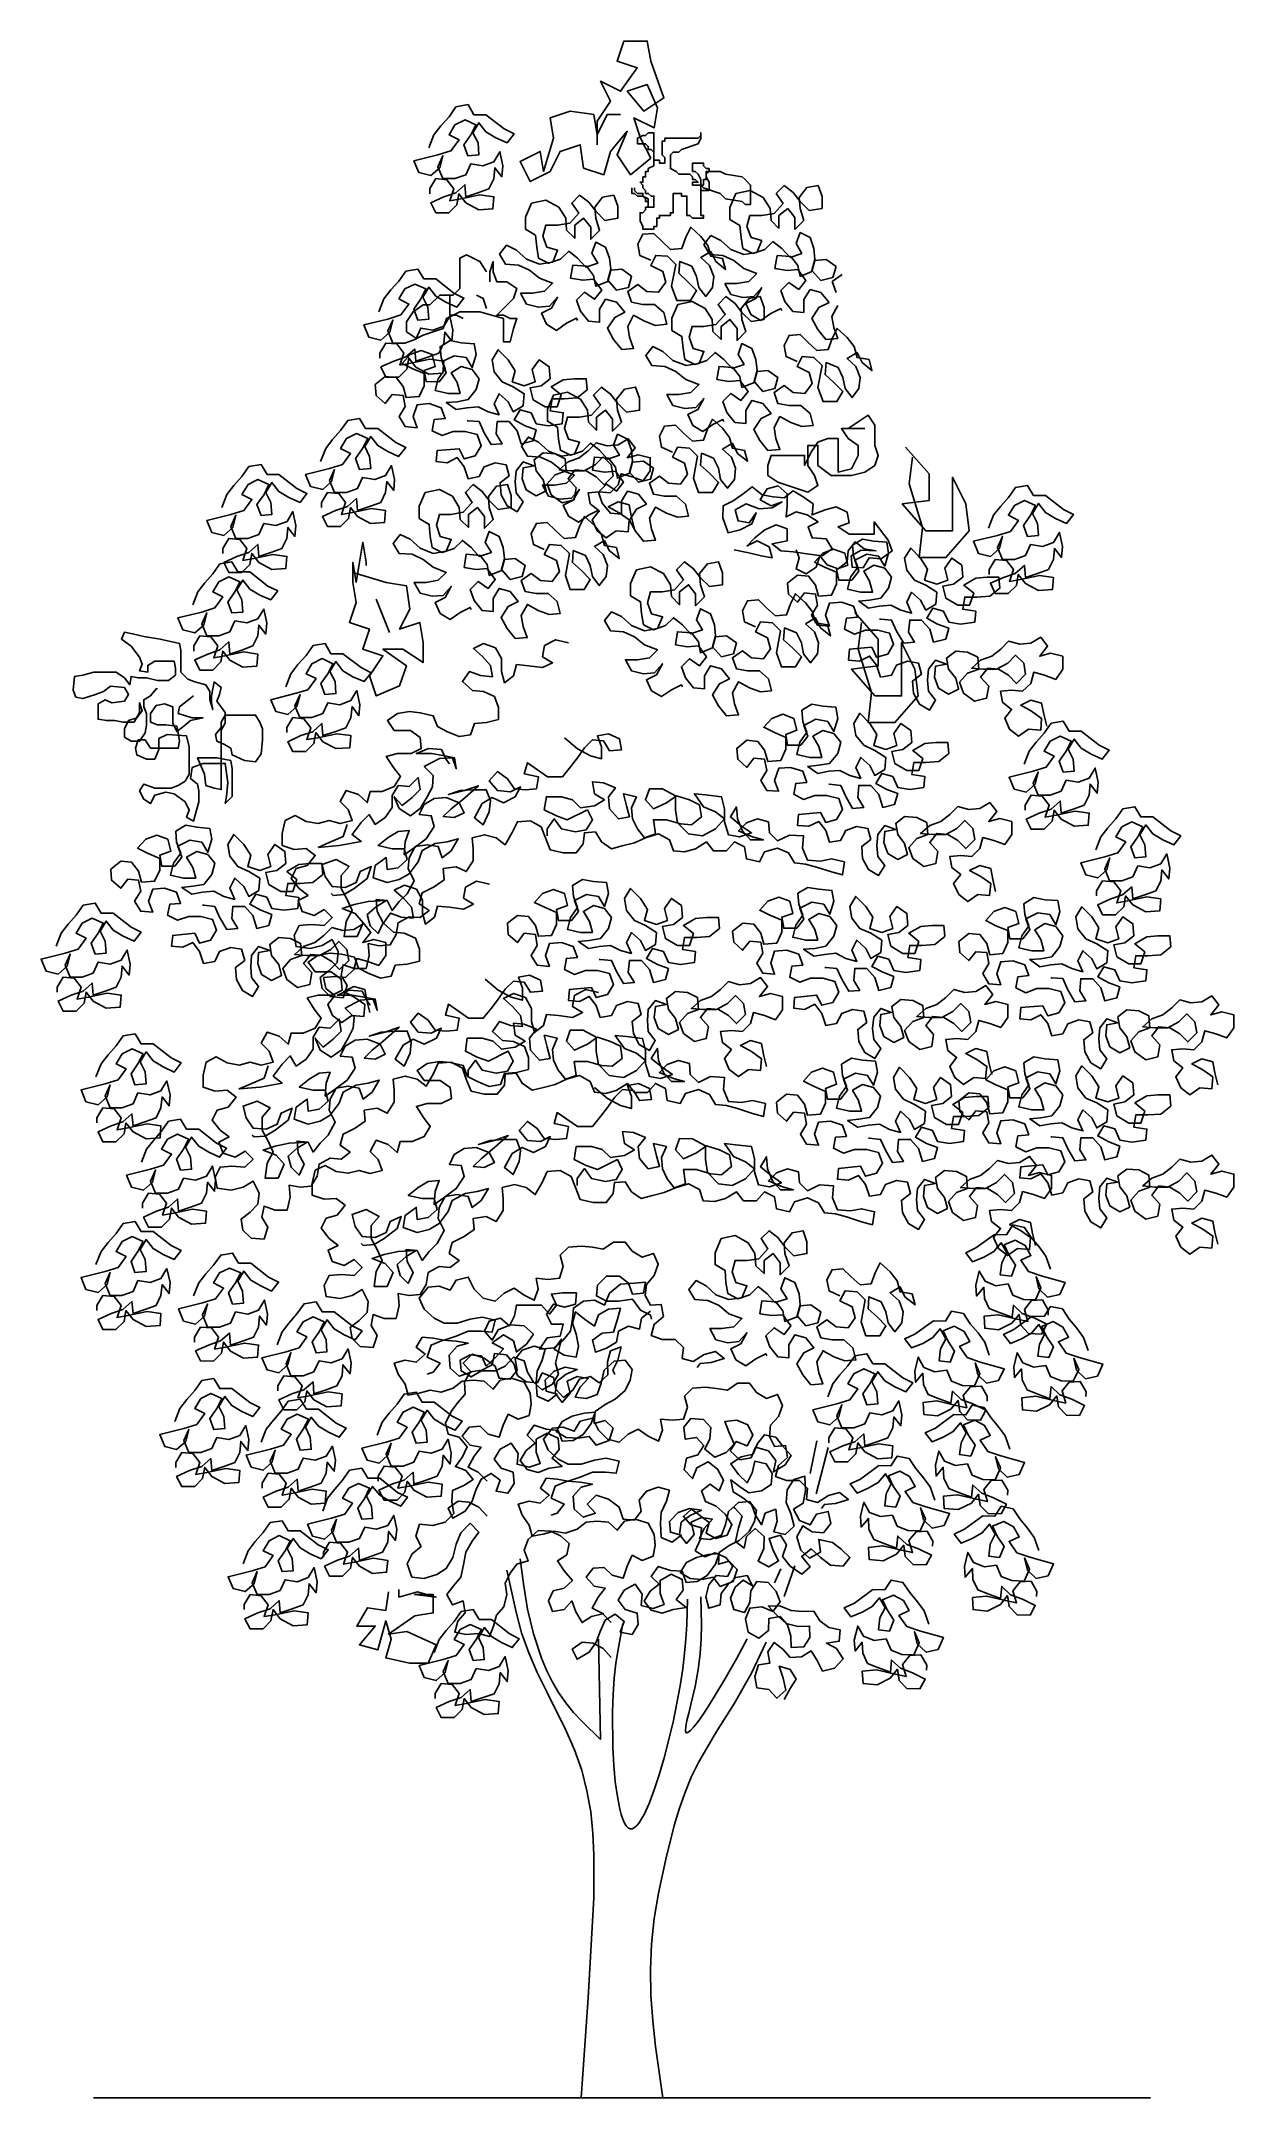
# Model space of a CAD drawing. Header units: millimetres. Extents: x -3.7 to 3.9, y 0 to 13.
import ezdxf

# ---------------------------------------------------------------- set-up
doc = ezdxf.new("R2010")
doc.units = ezdxf.units.MM
doc.layers.add('ceco.net 170', color=7, linetype='Continuous')

msp = doc.modelspace()

# ---------------------------------------------------------------- linework, layer by layer
at = {"layer": 'ceco.net 170'}
for p, q in [((0.681, 11.927), (0.719, 12.015)), ((0.719, 12.015), (0.808, 12.034)), ((0.808, 12.034), (0.89, 11.99)), ((0.89, 11.99), (0.934, 11.92)), ((1.016, 11.952), (0.959, 11.889)), ((1.022, 12.065), (0.972, 12.015)), ((0.972, 12.015), (1.016, 11.952)), ((1.079, 12.021), (1.022, 12.065)), ((1.123, 11.964), (1.079, 12.021)), ((1.117, 11.989), (1.167, 12.052)), ((1.123, 11.92), (1.117, 11.989)), ((1.18, 11.907), (1.123, 11.964)), ((1.167, 12.052), (1.237, 12.065)), ((1.237, 12.065), (1.262, 11.996)), ((1.262, 11.996), (1.262, 11.92)), ((0.681, 11.851), (0.681, 11.927)), ((0.744, 11.813), (0.681, 11.851)), ((0.751, 11.737), (0.744, 11.813)), ((0.807, 11.876), (0.788, 11.807)), ((0.883, 11.876), (0.807, 11.876)), ((0.959, 11.889), (0.883, 11.876)), ((0.934, 11.92), (0.94, 11.844)), ((0.94, 11.844), (0.99, 11.794)), ((0.99, 11.876), (1.047, 11.92)), ((0.99, 11.794), (0.99, 11.876)), ((1.047, 11.92), (1.091, 11.863)), ((1.091, 11.863), (1.091, 11.787)), ((1.091, 11.787), (1.148, 11.844)), ((1.148, 11.844), (1.123, 11.92)), ((1.262, 11.92), (1.18, 11.907)), ((0.561, 11.75), (0.517, 11.693)), ((0.517, 11.693), (0.555, 11.63)), ((0.624, 11.718), (0.561, 11.75)), ((0.687, 11.662), (0.624, 11.718)), ((0.763, 11.668), (0.751, 11.737)), ((0.788, 11.807), (0.814, 11.737)), ((0.814, 11.737), (0.883, 11.718)), ((0.883, 11.718), (0.851, 11.643)), ((0.952, 11.712), (0.902, 11.661)), ((1.009, 11.668), (0.952, 11.712)), ((1.123, 11.769), (1.098, 11.699)), ((1.098, 11.699), (1.135, 11.636)), ((1.186, 11.737), (1.123, 11.769)), ((1.211, 11.667), (1.186, 11.737)), ((0.555, 11.63), (0.637, 11.624)), ((0.637, 11.624), (0.706, 11.592)), ((0.769, 11.63), (0.687, 11.662)), ((0.706, 11.592), (0.769, 11.542)), ((0.826, 11.636), (0.763, 11.668)), ((0.851, 11.643), (0.769, 11.63)), ((0.902, 11.661), (0.826, 11.636)), ((0.965, 11.541), (0.978, 11.623)), ((0.978, 11.623), (1.066, 11.617)), ((1.06, 11.611), (1.009, 11.668)), ((1.135, 11.636), (1.06, 11.611)), ((1.066, 11.617), (1.11, 11.56)), ((1.11, 11.56), (1.123, 11.491)), ((1.198, 11.529), (1.217, 11.598)), ((1.198, 11.522), (1.217, 11.592)), ((1.217, 11.598), (1.211, 11.667)), ((1.217, 11.592), (1.287, 11.598)), ((1.287, 11.598), (1.35, 11.554)), ((1.35, 11.554), (1.331, 11.484)), ((0.725, 11.447), (0.649, 11.447)), ((0.649, 11.447), (0.687, 11.378)), ((0.801, 11.46), (0.725, 11.447)), ((0.769, 11.542), (0.851, 11.51)), ((0.851, 11.51), (0.801, 11.46)), ((0.832, 11.365), (0.883, 11.422)), ((0.883, 11.422), (0.845, 11.352)), ((1.041, 11.529), (0.965, 11.541)), ((1.003, 11.403), (1.053, 11.453)), ((1.11, 11.535), (1.041, 11.529)), ((1.053, 11.453), (1.116, 11.409)), ((1.16, 11.466), (1.11, 11.535)), ((1.116, 11.409), (1.16, 11.466)), ((1.123, 11.491), (1.198, 11.522)), ((1.255, 11.465), (1.198, 11.529)), ((1.331, 11.484), (1.255, 11.465)), ((1.388, 11.503), (1.325, 11.459)), ((1.325, 11.459), (1.35, 11.39)), ((0.687, 11.378), (0.763, 11.359)), ((0.763, 11.359), (0.832, 11.365)), ((0.845, 11.352), (0.782, 11.321)), ((0.782, 11.321), (0.813, 11.251)), ((0.939, 11.257), (1.003, 11.289)), ((1.028, 11.333), (1.003, 11.403)), ((1.003, 11.289), (1.009, 11.276)), ((1.078, 11.27), (1.028, 11.333)), ((1.186, 11.409), (1.148, 11.346)), ((1.148, 11.346), (1.148, 11.264)), ((1.255, 11.39), (1.186, 11.409)), ((1.198, 11.226), (1.242, 11.295)), ((1.242, 11.295), (1.306, 11.327)), ((1.306, 11.327), (1.255, 11.39)), ((1.362, 11.308), (1.324, 11.238)), ((0.813, 11.251), (0.876, 11.213)), ((0.876, 11.213), (0.939, 11.257)), ((1.148, 11.264), (1.078, 11.27)), ((1.236, 11.156), (1.198, 11.226)), ((1.324, 11.238), (1.337, 11.169)), ((1.337, 11.169), (1.362, 11.099)), ((1.286, 11.093), (1.236, 11.156)), ((1.362, 11.099), (1.286, 11.093)), ((1.188, 3.94), (1.23, 4.145)), ((1.301, 4.103), (1.224, 3.811)), ((0.962, 3.249), (1.001, 3.338)), ((1.09, 3.356), (1.024, 3.163)), ((-0.135, 2.261), (-0.149, 2.894)), ((-3.334, 0), (3.334, 0))]:
    msp.add_line(p, q, dxfattribs=at)
for points in [[(-0.157, 12.322), (-0.157, 12.47), (-0.073, 12.596), (-0.136, 12.723), (-0.009, 12.659), (0.096, 12.807), (-0.031, 12.849), (0.012, 12.976), (0.159, 12.976), (0.181, 12.849), (0.265, 12.617), (0.138, 12.533), (0.033, 12.659), (0.159, 12.702), (0.223, 12.554), (0.202, 12.428), (0.075, 12.491), (0.117, 12.364), (0.181, 12.238), (0.054, 12.133), (-0.031, 12.259), (0.033, 12.407), (-0.073, 12.28), (-0.115, 12.133), (-0.242, 12.175), (-0.263, 12.322), (-0.389, 12.28), (-0.453, 12.154), (-0.579, 12.09), (-0.643, 12.217), (-0.516, 12.28), (-0.495, 12.154), (-0.432, 12.364), (-0.453, 12.491), (-0.326, 12.533), (-0.178, 12.512), (-0.157, 12.385), (-0.094, 12.512), (-0.009, 12.512)], [(-1.218, 12.303), (-1.186, 12.385), (-1.142, 12.442), (-1.091, 12.499), (-1.047, 12.562), (-0.971, 12.575), (-0.934, 12.511), (-0.858, 12.511), (-0.744, 12.423), (-0.681, 12.391), (-0.725, 12.335), (-0.795, 12.366), (-0.858, 12.404), (-0.902, 12.461), (-0.94, 12.398), (-0.908, 12.335), (-0.902, 12.259), (-0.972, 12.253), (-0.997, 12.322), (-0.953, 12.385), (-0.921, 12.448), (-0.99, 12.48), (-1.054, 12.448), (-1.091, 12.385), (-1.028, 12.354), (-1.079, 12.284), (-1.161, 12.259), (-1.312, 12.221), (-1.281, 12.146), (-1.205, 12.127), (-1.148, 12.177), (-1.129, 12.253), (-1.161, 12.183), (-1.13, 12.108), (-1.054, 12.108), (-0.984, 12.133), (-0.953, 12.202), (-0.877, 12.189), (-0.808, 12.215), (-0.77, 12.278), (-0.751, 12.189), (-0.757, 12.12), (-0.801, 12.177), (-0.808, 12.107), (-0.839, 12.044), (-0.909, 12.019), (-0.985, 11.994), (-0.991, 12.07), (-1.048, 12.019), (-1.123, 11.994), (-1.205, 11.956), (-1.174, 11.893), (-1.092, 11.893), (-1.041, 11.943), (-1.029, 12.013), (-0.985, 11.956), (-0.903, 11.912), (-0.814, 11.918), (-0.808, 11.994), (-0.896, 12.006), (-1.016, 11.981), (-1.086, 11.969), (-1.06, 12.044), (-1.104, 12.101), (-1.174, 12.108), (-1.212, 12.045), (-1.212, 12.013)], [(0.079, 12.05), (0.079, 12.033), (0.097, 12.015), (0.132, 12.015), (0.132, 11.998), (0.149, 11.98), (0.149, 11.963), (0.166, 11.963), (0.166, 11.928), (0.201, 11.928), (0.201, 11.998), (0.184, 11.998), (0.166, 12.015), (0.149, 12.015), (0.149, 12.033), (0.132, 12.05), (0.132, 12.067), (0.114, 12.085), (0.132, 12.085), (0.132, 12.119), (0.149, 12.119), (0.149, 12.154), (0.166, 12.154), (0.166, 12.172), (0.201, 12.189), (0.201, 12.276), (0.184, 12.293), (0.166, 12.293), (0.166, 12.311), (0.149, 12.328), (0.097, 12.328), (0.097, 12.363), (0.132, 12.38), (0.149, 12.38), (0.166, 12.398), (0.201, 12.398), (0.201, 12.224), (0.236, 12.224), (0.236, 12.206), (0.271, 12.206), (0.271, 12.241), (0.253, 12.258), (0.253, 12.345), (0.271, 12.345), (0.271, 12.363), (0.48, 12.363), (0.497, 12.38), (0.497, 12.398), (0.497, 12.363), (0.48, 12.328), (0.375, 12.293), (0.358, 12.276), (0.323, 12.276), (0.306, 12.258), (0.306, 12.172), (0.341, 12.154), (0.358, 12.137), (0.428, 12.137), (0.445, 12.119), (0.445, 12.102), (0.462, 12.102), (0.48, 12.085), (0.445, 12.085), (0.445, 12.067), (0.497, 12.067), (0.497, 12.102), (0.48, 12.137), (0.462, 12.154), (0.445, 12.154), (0.445, 12.206), (0.515, 12.206), (0.515, 12.189), (0.532, 12.172), (0.549, 12.172), (0.549, 12.154), (0.532, 12.137), (0.532, 12.102), (0.515, 12.102), (0.515, 12.067), (0.462, 12.067), (0.497, 12.067), (0.497, 12.033), (0.549, 12.033), (0.549, 12.085), (0.532, 12.119), (0.532, 12.154), (0.619, 12.154), (0.654, 12.137), (0.758, 12.119), (0.776, 12.102), (0.811, 12.067), (0.811, 11.946), (0.776, 11.946), (0.758, 11.963), (0.654, 11.98), (0.619, 12.015), (0.515, 12.05), (0.497, 12.067), (0.497, 11.876), (0.515, 11.876), (0.515, 11.859), (0.445, 11.859), (0.428, 11.876), (0.41, 11.876), (0.41, 11.998), (0.375, 11.998), (0.375, 12.015), (0.323, 12.015), (0.323, 11.893), (0.306, 11.893), (0.306, 11.876), (0.236, 11.876), (0.236, 11.859), (0.219, 11.859), (0.219, 11.807), (0.201, 11.807), (0.201, 11.789), (0.132, 11.789), (0.132, 11.807), (0.114, 11.841), (0.114, 11.893), (0.132, 11.893), (0.149, 11.911), (0.149, 11.928), (0.166, 11.928), (0.166, 11.98), (0.132, 11.998), (0.097, 11.998), (0.079, 12.015), (0.062, 12.015), (0.062, 12.05)], [(0.181, 11.593), (0.112, 11.624), (0.099, 11.694), (0.131, 11.757), (0.2, 11.763), (0.251, 11.713), (0.307, 11.662), (0.377, 11.668), (0.402, 11.738), (0.434, 11.801), (0.497, 11.744), (0.541, 11.687), (0.56, 11.618), (0.635, 11.605), (0.654, 11.535), (0.591, 11.586), (0.56, 11.649), (0.497, 11.611), (0.553, 11.561), (0.579, 11.491), (0.572, 11.422), (0.528, 11.365), (0.484, 11.422), (0.471, 11.491), (0.44, 11.555), (0.364, 11.586), (0.358, 11.511), (0.414, 11.46), (0.471, 11.403), (0.433, 11.34), (0.345, 11.34), (0.313, 11.429), (0.339, 11.567), (0.288, 11.618), (0.213, 11.624), (0.181, 11.561), (0.257, 11.523), (0.276, 11.454), (0.231, 11.391), (0.156, 11.397), (0.099, 11.441), (0.036, 11.397), (0.061, 11.328), (0.13, 11.315), (0.206, 11.315), (0.263, 11.264), (0.282, 11.189), (0.212, 11.182), (0.143, 11.208), (0.073, 11.246), (0.036, 11.176), (0.048, 11.107), (0.073, 11.037), (-0.002, 11.031), (-0.053, 11.094), (-0.091, 11.164), (-0.046, 11.233), (0.017, 11.265), (-0.034, 11.328), (-0.103, 11.347), (-0.141, 11.284), (-0.141, 11.202), (-0.211, 11.208), (-0.261, 11.271), (-0.286, 11.341), (-0.236, 11.391), (-0.173, 11.347), (-0.128, 11.404), (-0.179, 11.473), (-0.248, 11.467), (-0.324, 11.48), (-0.311, 11.562), (-0.223, 11.555), (-0.179, 11.498), (-0.166, 11.429), (-0.09, 11.46), (-0.071, 11.53), (-0.002, 11.536), (0.061, 11.492), (0.042, 11.422), (-0.034, 11.404), (-0.09, 11.467), (-0.071, 11.536), (-0.078, 11.606), (-0.103, 11.675), (-0.166, 11.707), (-0.191, 11.637), (-0.153, 11.574), (-0.229, 11.549), (-0.28, 11.606), (-0.336, 11.65), (-0.387, 11.6), (-0.463, 11.574), (-0.526, 11.606), (-0.538, 11.675), (-0.545, 11.751), (-0.608, 11.789), (-0.608, 11.865), (-0.57, 11.953), (-0.481, 11.972), (-0.399, 11.928), (-0.355, 11.858), (-0.349, 11.783), (-0.298, 11.732), (-0.298, 11.814), (-0.242, 11.858), (-0.197, 11.801), (-0.197, 11.726), (-0.141, 11.782), (-0.166, 11.858), (-0.172, 11.928), (-0.122, 11.991), (-0.052, 12.003), (-0.027, 11.934), (-0.027, 11.858), (-0.109, 11.845), (-0.166, 11.902), (-0.21, 11.959), (-0.267, 12.003), (-0.317, 11.953), (-0.273, 11.89), (-0.33, 11.827), (-0.406, 11.814), (-0.481, 11.814), (-0.5, 11.745), (-0.475, 11.675), (-0.406, 11.656), (-0.437, 11.581), (-0.52, 11.568), (-0.602, 11.6), (-0.665, 11.657), (-0.728, 11.688), (-0.772, 11.631), (-0.734, 11.568), (-0.652, 11.562), (-0.583, 11.53), (-0.52, 11.48), (-0.438, 11.448), (-0.488, 11.398), (-0.564, 11.385), (-0.64, 11.385), (-0.602, 11.316), (-0.526, 11.297), (-0.457, 11.303), (-0.406, 11.36), (-0.444, 11.29), (-0.507, 11.259), (-0.476, 11.189), (-0.413, 11.151), (-0.349, 11.196), (-0.286, 11.227), (-0.28, 11.214)], [(-0.854, 11.521), (-0.896, 11.585), (-0.938, 11.606), (-0.98, 11.627), (-1.023, 11.606), (-1.023, 11.416), (-1.065, 11.374), (-1.149, 11.374), (-1.213, 11.311), (-1.255, 11.311), (-1.318, 11.268), (-1.36, 11.205), (-1.36, 11.142), (-1.297, 11.1), (-1.255, 11.121), (-1.128, 11.163), (-1.107, 11.226), (-1.065, 11.247), (-1.023, 11.268), (-0.896, 11.268), (-0.748, 11.226), (-0.748, 11.079), (-0.706, 11.079), (-0.685, 11.163), (-0.664, 11.226), (-0.706, 11.226), (-0.748, 11.247), (-0.79, 11.247), (-0.748, 11.289), (-0.685, 11.353), (-0.664, 11.416), (-0.727, 11.458), (-0.79, 11.458), (-0.812, 11.521), (-0.812, 11.585), (-0.833, 11.521), (-0.833, 11.458)], [(-1.534, 11.267), (-1.502, 11.349), (-1.458, 11.406), (-1.407, 11.462), (-1.363, 11.525), (-1.287, 11.538), (-1.249, 11.475), (-1.174, 11.475), (-1.06, 11.386), (-0.997, 11.355), (-1.041, 11.298), (-1.111, 11.329), (-1.174, 11.367), (-1.218, 11.424), (-1.256, 11.361), (-1.224, 11.298), (-1.218, 11.222), (-1.288, 11.216), (-1.313, 11.285), (-1.269, 11.349), (-1.237, 11.412), (-1.306, 11.443), (-1.369, 11.412), (-1.407, 11.349), (-1.344, 11.317), (-1.395, 11.248), (-1.477, 11.222), (-1.628, 11.185), (-1.597, 11.109), (-1.521, 11.09), (-1.464, 11.14), (-1.445, 11.216), (-1.477, 11.147), (-1.445, 11.071), (-1.37, 11.071), (-1.3, 11.096), (-1.269, 11.165), (-1.193, 11.153), (-1.124, 11.178), (-1.086, 11.241), (-1.067, 11.153), (-1.073, 11.083), (-1.117, 11.14), (-1.124, 11.071), (-1.155, 11.008), (-1.225, 10.982), (-1.3, 10.957), (-1.307, 11.033), (-1.364, 10.983), (-1.439, 10.957), (-1.521, 10.92), (-1.49, 10.856), (-1.408, 10.856), (-1.357, 10.907), (-1.345, 10.976), (-1.3, 10.919), (-1.218, 10.875), (-1.13, 10.881), (-1.124, 10.957), (-1.212, 10.97), (-1.332, 10.945), (-1.401, 10.932), (-1.376, 11.008), (-1.42, 11.065), (-1.49, 11.071), (-1.528, 11.008), (-1.528, 10.976)], [(-1.086, 11.374), (-1.086, 11.247), (-1.044, 11.247), (-1.002, 11.226)], [(-0.917, 11.374), (-0.875, 11.353), (-0.854, 11.289)], [(1.104, 10.954), (1.035, 10.986), (1.022, 11.056), (1.054, 11.119), (1.123, 11.125), (1.174, 11.074), (1.23, 11.024), (1.3, 11.03), (1.325, 11.099), (1.357, 11.163), (1.42, 11.106), (1.464, 11.049), (1.483, 10.979), (1.559, 10.967), (1.577, 10.897), (1.514, 10.948), (1.483, 11.011), (1.42, 10.973), (1.476, 10.923), (1.502, 10.853), (1.495, 10.784), (1.451, 10.727), (1.407, 10.784), (1.394, 10.853), (1.363, 10.916), (1.287, 10.948), (1.281, 10.872), (1.337, 10.822), (1.394, 10.765), (1.356, 10.702), (1.268, 10.702), (1.236, 10.79), (1.262, 10.929), (1.211, 10.98), (1.136, 10.986), (1.104, 10.923), (1.18, 10.885), (1.199, 10.816), (1.154, 10.752), (1.079, 10.759), (1.022, 10.803), (0.959, 10.759), (0.984, 10.689), (1.053, 10.677), (1.129, 10.677), (1.186, 10.626), (1.205, 10.55), (1.135, 10.544), (1.066, 10.57), (0.996, 10.607), (0.959, 10.538), (0.971, 10.469), (0.996, 10.399), (0.921, 10.393), (0.87, 10.456), (0.832, 10.526), (0.877, 10.595), (0.94, 10.626), (0.889, 10.69), (0.82, 10.709), (0.782, 10.645), (0.782, 10.563), (0.712, 10.57), (0.662, 10.633), (0.637, 10.702), (0.687, 10.753), (0.75, 10.709), (0.795, 10.765), (0.744, 10.835), (0.675, 10.829), (0.599, 10.841), (0.612, 10.923), (0.7, 10.917), (0.744, 10.86), (0.757, 10.791), (0.833, 10.822), (0.852, 10.892), (0.921, 10.898), (0.984, 10.854), (0.965, 10.784), (0.889, 10.765), (0.833, 10.828), (0.852, 10.898), (0.845, 10.967), (0.82, 11.037), (0.757, 11.068), (0.732, 10.999), (0.77, 10.936), (0.694, 10.911), (0.643, 10.968), (0.587, 11.012), (0.536, 10.961), (0.46, 10.936), (0.397, 10.968), (0.385, 11.037), (0.378, 11.113), (0.315, 11.151), (0.315, 11.227), (0.353, 11.315), (0.442, 11.334), (0.524, 11.289), (0.568, 11.22), (0.574, 11.144), (0.625, 11.094), (0.625, 11.176), (0.681, 11.22), (0.726, 11.163), (0.726, 11.087), (0.782, 11.144), (0.757, 11.22), (0.751, 11.289), (0.802, 11.352), (0.871, 11.365), (0.896, 11.295), (0.896, 11.22), (0.814, 11.207), (0.757, 11.264), (0.713, 11.321), (0.656, 11.365), (0.606, 11.315), (0.65, 11.252), (0.593, 11.188), (0.517, 11.176), (0.442, 11.176), (0.423, 11.107), (0.448, 11.037), (0.517, 11.018), (0.486, 10.942), (0.404, 10.93), (0.321, 10.961), (0.258, 11.018), (0.195, 11.05), (0.151, 10.993), (0.189, 10.93), (0.271, 10.924), (0.34, 10.892), (0.403, 10.841), (0.485, 10.81), (0.435, 10.759), (0.359, 10.747), (0.283, 10.747), (0.321, 10.677), (0.397, 10.658), (0.466, 10.665), (0.517, 10.721), (0.479, 10.652), (0.416, 10.621), (0.447, 10.551), (0.51, 10.513), (0.574, 10.557), (0.637, 10.589), (0.643, 10.576)], [(0.077, 9.905), (0.058, 9.981), (0.045, 10.05), (-0.024, 10.069), (-0.087, 10.038), (-0.018, 10), (0.045, 9.955), (0.039, 9.88), (-0.037, 9.886), (-0.1, 9.842), (-0.157, 9.886), (-0.188, 9.956), (-0.144, 10.012), (-0.201, 10.057), (-0.213, 10.126), (-0.144, 10.132), (-0.075, 10.126), (-0.024, 10.176), (-0.005, 10.246), (0.064, 10.227), (0.134, 10.201), (0.178, 10.264), (0.178, 10.347), (0.102, 10.366), (0.033, 10.347), (0.084, 10.41), (0.039, 10.467), (-0.024, 10.429), (-0.093, 10.423), (-0.163, 10.442), (-0.213, 10.391), (-0.27, 10.347), (-0.339, 10.322), (-0.396, 10.271), (-0.321, 10.265), (-0.238, 10.265), (-0.169, 10.303), (-0.118, 10.353), (-0.068, 10.303), (-0.055, 10.233), (-0.112, 10.176), (-0.163, 10.227), (-0.226, 10.265), (-0.295, 10.271), (-0.34, 10.214), (-0.289, 10.158), (-0.302, 10.082), (-0.378, 10.063), (-0.447, 10.114), (-0.472, 10.183), (-0.422, 10.24), (-0.352, 10.265), (-0.358, 10.341), (-0.421, 10.372), (-0.497, 10.379), (-0.554, 10.335), (-0.541, 10.265), (-0.497, 10.208), (-0.478, 10.139), (-0.542, 10.107), (-0.605, 10.145), (-0.63, 10.215), (-0.623, 10.284), (-0.554, 10.297), (-0.623, 10.322), (-0.668, 10.265), (-0.674, 10.196), (-0.668, 10.126), (-0.624, 10.07), (-0.662, 10.007), (-0.725, 10.044), (-0.762, 10.114), (-0.769, 10.19), (-0.712, 10.234), (-0.731, 10.303), (-0.8, 10.316), (-0.87, 10.291), (-0.901, 10.228), (-0.971, 10.215), (-0.996, 10.291), (-1.04, 10.348), (-1.103, 10.316), (-1.173, 10.323), (-1.166, 10.392), (-1.027, 10.404), (-0.996, 10.341), (-0.926, 10.36), (-0.888, 10.423), (-0.914, 10.493), (-0.989, 10.512), (-1.065, 10.512), (-1.134, 10.487), (-1.198, 10.518), (-1.185, 10.588), (-1.115, 10.594), (-1.141, 10.663), (-1.216, 10.689), (-1.292, 10.682), (-1.317, 10.607), (-1.292, 10.537), (-1.368, 10.544), (-1.406, 10.607), (-1.368, 10.67), (-1.38, 10.739), (-1.45, 10.746), (-1.494, 10.689), (-1.551, 10.739), (-1.557, 10.809), (-1.494, 10.859), (-1.424, 10.853), (-1.38, 10.796), (-1.361, 10.727), (-1.279, 10.733), (-1.248, 10.802), (-1.248, 10.878), (-1.323, 10.91), (-1.387, 10.941), (-1.336, 10.998), (-1.267, 11.023), (-1.197, 10.998), (-1.178, 10.922), (-1.248, 10.897), (-1.235, 10.828), (-1.153, 10.827), (-1.109, 10.884), (-1.134, 10.954), (-1.058, 10.991), (-0.983, 10.979), (-0.945, 10.916), (-0.919, 10.998), (-0.932, 11.067), (-1.014, 11.073), (-1.083, 11.086), (-1.147, 11.048), (-1.14, 10.979), (-1.115, 10.909), (-1.159, 10.846), (-1.178, 10.771), (-1.096, 10.752), (-1.021, 10.752), (-1.04, 10.821), (-1.077, 10.884), (-1.014, 10.922), (-0.945, 10.903), (-0.901, 10.846), (-0.92, 10.777), (-0.97, 10.714), (-1.04, 10.701), (-1.109, 10.695), (-1.046, 10.651), (-0.977, 10.663), (-0.907, 10.669), (-0.844, 10.638), (-0.775, 10.619), (-0.806, 10.688), (-0.775, 10.751), (-0.718, 10.701), (-0.686, 10.638), (-0.623, 10.675), (-0.617, 10.751), (-0.686, 10.795), (-0.755, 10.827), (-0.806, 10.89), (-0.818, 10.966), (-0.781, 11.029), (-0.718, 10.966), (-0.673, 10.896), (-0.692, 10.827), (-0.617, 10.802), (-0.547, 10.827), (-0.566, 10.903), (-0.522, 10.966), (-0.459, 10.921), (-0.453, 10.846), (-0.509, 10.802), (-0.579, 10.789), (-0.56, 10.713), (-0.484, 10.669), (-0.409, 10.669), (-0.383, 10.745), (-0.446, 10.795), (-0.37, 10.839), (-0.301, 10.846), (-0.225, 10.846), (-0.219, 10.776), (-0.282, 10.726), (-0.364, 10.719), (-0.44, 10.719), (-0.453, 10.644), (-0.371, 10.631), (-0.377, 10.562), (-0.465, 10.549), (-0.541, 10.562), (-0.573, 10.631), (-0.642, 10.65), (-0.68, 10.587), (-0.611, 10.549), (-0.541, 10.524), (-0.56, 10.455), (-0.636, 10.436), (-0.661, 10.518), (-0.712, 10.575), (-0.787, 10.575), (-0.794, 10.499), (-0.756, 10.436), (-0.825, 10.43), (-0.869, 10.505), (-0.901, 10.575), (-0.97, 10.581), (-0.977, 10.581)], [(0.319, 10.382), (0.249, 10.414), (0.237, 10.483), (0.268, 10.546), (0.338, 10.552), (0.388, 10.502), (0.445, 10.451), (0.514, 10.458), (0.54, 10.527), (0.571, 10.59), (0.634, 10.533), (0.678, 10.476), (0.697, 10.407), (0.773, 10.394), (0.792, 10.325), (0.729, 10.375), (0.697, 10.439), (0.634, 10.401), (0.691, 10.35), (0.716, 10.281), (0.71, 10.211), (0.665, 10.155), (0.621, 10.211), (0.609, 10.281), (0.577, 10.344), (0.502, 10.376), (0.495, 10.3), (0.552, 10.249), (0.609, 10.192), (0.571, 10.129), (0.482, 10.129), (0.451, 10.218), (0.476, 10.357), (0.426, 10.407), (0.35, 10.414), (0.319, 10.351), (0.394, 10.313), (0.413, 10.243), (0.369, 10.18), (0.293, 10.186), (0.236, 10.231), (0.173, 10.187), (0.198, 10.117), (0.268, 10.104), (0.344, 10.104), (0.4, 10.054), (0.419, 9.978), (0.35, 9.972), (0.28, 9.997), (0.211, 10.035), (0.173, 9.966), (0.186, 9.896), (0.211, 9.827), (0.135, 9.821), (0.085, 9.884), (0.047, 9.953), (0.091, 10.023), (0.154, 10.054), (0.104, 10.117), (0.034, 10.136), (-0.004, 10.073), (-0.004, 9.991), (-0.073, 9.997), (-0.124, 10.061), (-0.149, 10.13), (-0.098, 10.181), (-0.035, 10.136), (0.009, 10.193), (-0.041, 10.263), (-0.111, 10.256), (-0.186, 10.269), (-0.174, 10.351), (-0.085, 10.345), (-0.041, 10.288), (-0.029, 10.218), (0.047, 10.25), (0.066, 10.319), (0.135, 10.325), (0.199, 10.281), (0.18, 10.212), (0.104, 10.193), (0.047, 10.256), (0.066, 10.326), (0.06, 10.395), (0.035, 10.464), (-0.028, 10.496), (-0.054, 10.427), (-0.016, 10.363), (-0.092, 10.338), (-0.142, 10.395), (-0.199, 10.439), (-0.249, 10.389), (-0.325, 10.364), (-0.388, 10.395), (-0.401, 10.465), (-0.407, 10.541), (-0.47, 10.578), (-0.47, 10.654), (-0.432, 10.743), (-0.344, 10.761), (-0.262, 10.717), (-0.218, 10.648), (-0.211, 10.572), (-0.161, 10.521), (-0.161, 10.603), (-0.104, 10.648), (-0.06, 10.591), (-0.06, 10.515), (-0.003, 10.572), (-0.028, 10.647), (-0.035, 10.717), (0.016, 10.78), (0.085, 10.793), (0.111, 10.723), (0.111, 10.647), (0.028, 10.635), (-0.028, 10.692), (-0.072, 10.749), (-0.129, 10.793), (-0.18, 10.742), (-0.136, 10.679), (-0.192, 10.616), (-0.268, 10.604), (-0.344, 10.604), (-0.363, 10.534), (-0.338, 10.465), (-0.268, 10.446), (-0.3, 10.37), (-0.382, 10.357), (-0.464, 10.389), (-0.527, 10.446), (-0.59, 10.478), (-0.634, 10.421), (-0.597, 10.358), (-0.515, 10.351), (-0.445, 10.32), (-0.382, 10.269), (-0.3, 10.238), (-0.351, 10.187), (-0.426, 10.175), (-0.502, 10.175), (-0.464, 10.105), (-0.389, 10.086), (-0.319, 10.092), (-0.269, 10.149), (-0.307, 10.08), (-0.37, 10.048), (-0.338, 9.979), (-0.275, 9.941), (-0.212, 9.985), (-0.149, 10.016), (-0.143, 10.004)], [(-1.901, 10.324), (-1.869, 10.406), (-1.825, 10.463), (-1.775, 10.519), (-1.73, 10.583), (-1.655, 10.595), (-1.617, 10.532), (-1.541, 10.532), (-1.427, 10.443), (-1.364, 10.412), (-1.409, 10.355), (-1.478, 10.387), (-1.541, 10.425), (-1.585, 10.481), (-1.623, 10.418), (-1.592, 10.355), (-1.585, 10.279), (-1.655, 10.273), (-1.68, 10.343), (-1.636, 10.406), (-1.604, 10.469), (-1.674, 10.5), (-1.737, 10.469), (-1.775, 10.406), (-1.712, 10.374), (-1.762, 10.305), (-1.844, 10.28), (-1.996, 10.242), (-1.964, 10.166), (-1.888, 10.147), (-1.832, 10.198), (-1.813, 10.273), (-1.844, 10.204), (-1.813, 10.128), (-1.737, 10.128), (-1.668, 10.153), (-1.636, 10.223), (-1.56, 10.21), (-1.491, 10.235), (-1.453, 10.298), (-1.434, 10.21), (-1.44, 10.141), (-1.484, 10.197), (-1.491, 10.128), (-1.522, 10.065), (-1.592, 10.04), (-1.668, 10.014), (-1.674, 10.09), (-1.731, 10.04), (-1.807, 10.015), (-1.889, 9.977), (-1.857, 9.914), (-1.775, 9.914), (-1.725, 9.964), (-1.712, 10.033), (-1.668, 9.977), (-1.586, 9.932), (-1.497, 9.939), (-1.491, 10.014), (-1.579, 10.027), (-1.699, 10.002), (-1.769, 9.989), (-1.743, 10.065), (-1.787, 10.122), (-1.857, 10.128), (-1.895, 10.065), (-1.895, 10.034)], [(1.426, 10.531), (1.489, 10.573), (1.553, 10.615), (1.595, 10.552), (1.595, 10.425), (1.616, 10.362), (1.595, 10.299), (1.532, 10.257), (1.447, 10.236), (1.32, 10.236), (1.236, 10.299), (1.236, 10.425), (1.173, 10.425), (1.173, 10.299), (1.215, 10.236), (1.236, 10.172), (1.173, 10.13), (1.109, 10.151), (0.983, 10.194), (0.919, 10.236), (0.919, 10.299), (0.94, 10.362), (1.152, 10.362), (1.152, 10.299), (1.194, 10.383), (1.236, 10.446), (1.299, 10.468), (1.363, 10.468), (1.363, 10.257), (1.447, 10.278), (1.489, 10.362), (1.489, 10.425), (1.426, 10.468), (1.384, 10.531), (1.532, 10.531)], [(1.789, 10.414), (1.937, 10.245), (1.937, 10.077), (1.768, 10.056), (1.916, 9.887), (2.085, 9.887), (2.085, 10.224), (2.169, 10.056), (2.19, 9.887), (2.043, 9.719), (1.874, 9.719), (1.895, 9.908), (1.811, 10.182), (1.832, 10.351)], [(-2.524, 10.034), (-2.492, 10.116), (-2.448, 10.173), (-2.397, 10.23), (-2.353, 10.293), (-2.277, 10.305), (-2.239, 10.242), (-2.164, 10.242), (-2.05, 10.154), (-1.987, 10.122), (-2.031, 10.065), (-2.101, 10.097), (-2.164, 10.135), (-2.208, 10.192), (-2.246, 10.129), (-2.214, 10.065), (-2.208, 9.99), (-2.277, 9.983), (-2.303, 10.053), (-2.258, 10.116), (-2.227, 10.179), (-2.296, 10.211), (-2.359, 10.179), (-2.397, 10.116), (-2.334, 10.084), (-2.385, 10.015), (-2.467, 9.99), (-2.618, 9.952), (-2.587, 9.876), (-2.511, 9.857), (-2.454, 9.908), (-2.435, 9.984), (-2.467, 9.914), (-2.435, 9.838), (-2.36, 9.838), (-2.29, 9.864), (-2.259, 9.933), (-2.183, 9.92), (-2.113, 9.945), (-2.076, 10.008), (-2.057, 9.92), (-2.063, 9.851), (-2.107, 9.908), (-2.114, 9.838), (-2.145, 9.775), (-2.215, 9.75), (-2.29, 9.725), (-2.297, 9.8), (-2.353, 9.75), (-2.429, 9.725), (-2.511, 9.687), (-2.48, 9.624), (-2.398, 9.624), (-2.347, 9.674), (-2.335, 9.744), (-2.29, 9.687), (-2.208, 9.643), (-2.12, 9.649), (-2.114, 9.725), (-2.202, 9.737), (-2.322, 9.712), (-2.391, 9.7), (-2.366, 9.775), (-2.41, 9.832), (-2.48, 9.838), (-2.518, 9.775), (-2.518, 9.744)], [(-0.49, 9.769), (-0.559, 9.8), (-0.572, 9.87), (-0.54, 9.933), (-0.471, 9.939), (-0.42, 9.888), (-0.364, 9.838), (-0.294, 9.844), (-0.269, 9.914), (-0.237, 9.977), (-0.174, 9.92), (-0.13, 9.863), (-0.111, 9.794), (-0.035, 9.781), (-0.017, 9.711), (-0.08, 9.762), (-0.111, 9.825), (-0.174, 9.787), (-0.118, 9.737), (-0.092, 9.667), (-0.099, 9.598), (-0.143, 9.541), (-0.187, 9.598), (-0.2, 9.667), (-0.231, 9.731), (-0.307, 9.762), (-0.313, 9.686), (-0.256, 9.636), (-0.2, 9.579), (-0.238, 9.516), (-0.326, 9.516), (-0.357, 9.604), (-0.332, 9.743), (-0.383, 9.794), (-0.458, 9.8), (-0.49, 9.737), (-0.414, 9.699), (-0.395, 9.63), (-0.44, 9.567), (-0.515, 9.573), (-0.572, 9.617), (-0.635, 9.573), (-0.61, 9.504), (-0.541, 9.491), (-0.465, 9.491), (-0.408, 9.44), (-0.389, 9.365), (-0.459, 9.358), (-0.528, 9.384), (-0.597, 9.422), (-0.635, 9.352), (-0.623, 9.283), (-0.598, 9.213), (-0.673, 9.207), (-0.724, 9.27), (-0.762, 9.34), (-0.717, 9.409), (-0.654, 9.441), (-0.705, 9.504), (-0.774, 9.523), (-0.812, 9.46), (-0.812, 9.378), (-0.882, 9.384), (-0.932, 9.447), (-0.957, 9.517), (-0.907, 9.567), (-0.844, 9.523), (-0.799, 9.58), (-0.85, 9.649), (-0.919, 9.643), (-0.995, 9.655), (-0.982, 9.738), (-0.894, 9.731), (-0.85, 9.674), (-0.837, 9.605), (-0.761, 9.636), (-0.742, 9.706), (-0.673, 9.712), (-0.61, 9.668), (-0.629, 9.598), (-0.705, 9.579), (-0.761, 9.643), (-0.742, 9.712), (-0.749, 9.781), (-0.774, 9.851), (-0.837, 9.883), (-0.862, 9.813), (-0.824, 9.75), (-0.9, 9.725), (-0.951, 9.782), (-1.007, 9.826), (-1.058, 9.775), (-1.134, 9.75), (-1.197, 9.782), (-1.209, 9.851), (-1.216, 9.927), (-1.279, 9.965), (-1.279, 10.041), (-1.241, 10.129), (-1.152, 10.148), (-1.07, 10.104), (-1.026, 10.034), (-1.02, 9.958), (-0.969, 9.908), (-0.969, 9.99), (-0.912, 10.034), (-0.868, 9.977), (-0.868, 9.902), (-0.812, 9.958), (-0.837, 10.034), (-0.843, 10.103), (-0.792, 10.167), (-0.723, 10.179), (-0.698, 10.11), (-0.698, 10.034), (-0.78, 10.021), (-0.837, 10.078), (-0.881, 10.135), (-0.938, 10.179), (-0.988, 10.129), (-0.944, 10.066), (-1.001, 10.003), (-1.077, 9.99), (-1.152, 9.99), (-1.171, 9.921), (-1.146, 9.851), (-1.077, 9.832), (-1.108, 9.757), (-1.19, 9.744), (-1.272, 9.776), (-1.336, 9.833), (-1.399, 9.864), (-1.443, 9.807), (-1.405, 9.744), (-1.323, 9.738), (-1.254, 9.706), (-1.191, 9.656), (-1.109, 9.624), (-1.159, 9.574), (-1.235, 9.561), (-1.311, 9.561), (-1.273, 9.492), (-1.197, 9.473), (-1.128, 9.479), (-1.077, 9.536), (-1.115, 9.466), (-1.178, 9.435), (-1.147, 9.365), (-1.084, 9.327), (-1.02, 9.372), (-0.957, 9.403), (-0.951, 9.39)], [(0.707, 9.766), (0.801, 9.747), (0.877, 9.728), (0.947, 9.715), (0.928, 9.785), (0.852, 9.823), (0.789, 9.791), (0.839, 9.842), (0.902, 9.892), (0.972, 9.924), (1.041, 9.898), (1.041, 9.823), (0.947, 9.804), (1.003, 9.76), (1.079, 9.753), (1.18, 9.74), (1.262, 9.728), (1.325, 9.772), (1.287, 9.835), (1.199, 9.841), (1.174, 9.911), (1.237, 9.942), (1.168, 9.987), (1.098, 10.006), (1.035, 9.974), (1.041, 10.044), (1.042, 10.119), (0.985, 10.17), (0.915, 10.151), (0.871, 10.082), (0.94, 10.044), (1.01, 10.069), (0.947, 10.031), (0.865, 10.025), (0.783, 10.056), (0.713, 10.019), (0.732, 9.949), (0.802, 9.936), (0.846, 10), (0.82, 9.93), (0.745, 9.892), (0.669, 9.874), (0.637, 9.968), (0.638, 10.044), (0.701, 10.075), (0.764, 10.12), (0.821, 10.164), (0.884, 10.113), (0.953, 10.1), (1.023, 10.094), (1.079, 10.138), (1.143, 10.1), (1.206, 10.056), (1.199, 9.987), (1.281, 10.018), (1.351, 10.037), (1.42, 10.005), (1.433, 9.936), (1.363, 9.911), (1.433, 9.866), (1.59, 9.866), (1.59, 9.942), (1.679, 9.828), (1.704, 9.759), (1.634, 9.709), (1.559, 9.715), (1.521, 9.652), (1.451, 9.658), (1.445, 9.728), (1.508, 9.765), (1.603, 9.759), (1.527, 9.772), (1.47, 9.816), (1.426, 9.759), (1.42, 9.69), (1.363, 9.646), (1.294, 9.671), (1.249, 9.728), (1.224, 9.658), (1.161, 9.614), (1.098, 9.646), (1.117, 9.715), (1.098, 9.766)], [(2.311, 9.902), (2.343, 9.984), (2.387, 10.04), (2.438, 10.097), (2.482, 10.16), (2.558, 10.173), (2.596, 10.11), (2.671, 10.11), (2.785, 10.021), (2.848, 9.99), (2.804, 9.933), (2.734, 9.964), (2.671, 10.002), (2.627, 10.059), (2.589, 9.996), (2.621, 9.933), (2.627, 9.857), (2.557, 9.851), (2.532, 9.92), (2.576, 9.984), (2.608, 10.047), (2.539, 10.078), (2.476, 10.047), (2.438, 9.984), (2.501, 9.952), (2.45, 9.883), (2.368, 9.857), (2.217, 9.82), (2.248, 9.744), (2.324, 9.725), (2.381, 9.775), (2.4, 9.851), (2.368, 9.782), (2.4, 9.706), (2.475, 9.706), (2.545, 9.731), (2.576, 9.8), (2.652, 9.788), (2.722, 9.813), (2.759, 9.876), (2.778, 9.788), (2.772, 9.718), (2.728, 9.775), (2.721, 9.706), (2.69, 9.643), (2.62, 9.617), (2.545, 9.592), (2.538, 9.668), (2.481, 9.618), (2.406, 9.592), (2.324, 9.555), (2.355, 9.491), (2.437, 9.491), (2.488, 9.542), (2.5, 9.611), (2.545, 9.554), (2.627, 9.51), (2.715, 9.516), (2.721, 9.592), (2.633, 9.605), (2.513, 9.58), (2.444, 9.567), (2.469, 9.643), (2.425, 9.7), (2.355, 9.706), (2.317, 9.643), (2.317, 9.611)], [(-1.698, 9.624), (-1.487, 9.561), (-1.36, 9.54), (-1.339, 9.393), (-1.403, 9.266), (-1.276, 9.308), (-1.255, 9.182), (-1.255, 9.055), (-1.382, 9.14), (-1.508, 9.14), (-1.36, 9.034), (-1.403, 8.908), (-1.55, 8.845), (-1.593, 8.971), (-1.508, 9.098), (-1.635, 9.14), (-1.593, 9.266), (-1.719, 9.308), (-1.677, 9.435), (-1.698, 9.561), (-1.698, 9.688), (-1.677, 9.561), (-1.656, 9.688), (-1.635, 9.814), (-1.614, 9.688), (-1.614, 9.667)], [(2.679, 8.653), (2.66, 8.729), (2.647, 8.798), (2.578, 8.817), (2.515, 8.786), (2.584, 8.748), (2.647, 8.703), (2.641, 8.628), (2.565, 8.634), (2.502, 8.59), (2.445, 8.634), (2.414, 8.704), (2.458, 8.76), (2.401, 8.805), (2.388, 8.874), (2.458, 8.88), (2.527, 8.874), (2.578, 8.924), (2.597, 8.994), (2.666, 8.975), (2.736, 8.949), (2.78, 9.013), (2.78, 9.095), (2.704, 9.114), (2.635, 9.095), (2.685, 9.158), (2.641, 9.215), (2.578, 9.177), (2.509, 9.171), (2.439, 9.19), (2.389, 9.139), (2.332, 9.095), (2.262, 9.07), (2.206, 9.019), (2.281, 9.013), (2.363, 9.013), (2.433, 9.051), (2.483, 9.101), (2.534, 9.051), (2.546, 8.981), (2.489, 8.924), (2.439, 8.975), (2.376, 9.013), (2.307, 9.019), (2.262, 8.963), (2.313, 8.906), (2.3, 8.83), (2.224, 8.811), (2.155, 8.862), (2.13, 8.931), (2.18, 8.988), (2.25, 9.013), (2.244, 9.089), (2.18, 9.12), (2.105, 9.127), (2.048, 9.083), (2.06, 9.013), (2.105, 8.956), (2.123, 8.887), (2.06, 8.855), (1.997, 8.893), (1.972, 8.963), (1.978, 9.032), (2.048, 9.045), (1.978, 9.07), (1.934, 9.013), (1.928, 8.944), (1.934, 8.874), (1.978, 8.818), (1.94, 8.755), (1.877, 8.792), (1.839, 8.862), (1.833, 8.938), (1.89, 8.982), (1.871, 9.051), (1.802, 9.064), (1.732, 9.039), (1.701, 8.976), (1.631, 8.963), (1.606, 9.039), (1.562, 9.096), (1.499, 9.064), (1.429, 9.071), (1.436, 9.14), (1.575, 9.152), (1.606, 9.089), (1.676, 9.108), (1.713, 9.171), (1.688, 9.241), (1.613, 9.26), (1.537, 9.26), (1.467, 9.235), (1.404, 9.266), (1.417, 9.336), (1.486, 9.342), (1.461, 9.411), (1.385, 9.437), (1.31, 9.43), (1.284, 9.355), (1.31, 9.285), (1.234, 9.292), (1.196, 9.355), (1.234, 9.418), (1.221, 9.487), (1.152, 9.494), (1.108, 9.437), (1.051, 9.487), (1.045, 9.557), (1.108, 9.607), (1.177, 9.601), (1.221, 9.544), (1.24, 9.475), (1.322, 9.481), (1.354, 9.55), (1.354, 9.626), (1.278, 9.658), (1.215, 9.689), (1.266, 9.746), (1.335, 9.771), (1.405, 9.746), (1.424, 9.67), (1.354, 9.645), (1.367, 9.576), (1.449, 9.575), (1.493, 9.632), (1.468, 9.702), (1.544, 9.739), (1.619, 9.727), (1.657, 9.664), (1.682, 9.746), (1.67, 9.815), (1.588, 9.821), (1.518, 9.834), (1.455, 9.796), (1.461, 9.727), (1.487, 9.657), (1.442, 9.594), (1.423, 9.519), (1.505, 9.5), (1.581, 9.5), (1.562, 9.569), (1.525, 9.632), (1.588, 9.67), (1.657, 9.651), (1.701, 9.594), (1.682, 9.525), (1.632, 9.462), (1.562, 9.449), (1.493, 9.443), (1.556, 9.399), (1.625, 9.411), (1.695, 9.417), (1.758, 9.386), (1.827, 9.367), (1.796, 9.436), (1.827, 9.499), (1.884, 9.449), (1.916, 9.386), (1.979, 9.424), (1.985, 9.499), (1.916, 9.543), (1.846, 9.575), (1.796, 9.638), (1.783, 9.714), (1.821, 9.777), (1.884, 9.714), (1.928, 9.644), (1.909, 9.575), (1.985, 9.55), (2.055, 9.575), (2.036, 9.651), (2.08, 9.714), (2.143, 9.669), (2.149, 9.594), (2.092, 9.55), (2.023, 9.537), (2.042, 9.461), (2.118, 9.417), (2.193, 9.417), (2.219, 9.493), (2.156, 9.543), (2.231, 9.587), (2.301, 9.594), (2.377, 9.594), (2.383, 9.524), (2.32, 9.474), (2.238, 9.467), (2.162, 9.468), (2.149, 9.392), (2.231, 9.379), (2.225, 9.31), (2.136, 9.297), (2.061, 9.31), (2.029, 9.379), (1.96, 9.398), (1.922, 9.335), (1.991, 9.297), (2.061, 9.272), (2.042, 9.203), (1.966, 9.184), (1.941, 9.266), (1.89, 9.323), (1.815, 9.323), (1.808, 9.247), (1.846, 9.184), (1.777, 9.178), (1.732, 9.253), (1.701, 9.323), (1.632, 9.329), (1.625, 9.329)], [(-2.707, 9.419), (-2.675, 9.501), (-2.631, 9.558), (-2.581, 9.614), (-2.536, 9.677), (-2.461, 9.69), (-2.423, 9.627), (-2.347, 9.627), (-2.234, 9.538), (-2.171, 9.507), (-2.215, 9.45), (-2.284, 9.481), (-2.347, 9.519), (-2.391, 9.576), (-2.429, 9.513), (-2.398, 9.45), (-2.392, 9.374), (-2.461, 9.368), (-2.486, 9.437), (-2.442, 9.501), (-2.41, 9.564), (-2.48, 9.595), (-2.543, 9.564), (-2.581, 9.501), (-2.518, 9.469), (-2.568, 9.4), (-2.65, 9.374), (-2.802, 9.337), (-2.77, 9.261), (-2.695, 9.242), (-2.638, 9.292), (-2.619, 9.368), (-2.65, 9.299), (-2.619, 9.223), (-2.543, 9.223), (-2.474, 9.248), (-2.442, 9.318), (-2.366, 9.305), (-2.297, 9.33), (-2.259, 9.393), (-2.24, 9.305), (-2.247, 9.235), (-2.291, 9.292), (-2.297, 9.223), (-2.329, 9.16), (-2.398, 9.134), (-2.474, 9.109), (-2.48, 9.185), (-2.537, 9.135), (-2.613, 9.109), (-2.695, 9.072), (-2.663, 9.008), (-2.581, 9.008), (-2.531, 9.059), (-2.518, 9.128), (-2.474, 9.071), (-2.392, 9.027), (-2.303, 9.033), (-2.297, 9.109), (-2.385, 9.122), (-2.505, 9.097), (-2.575, 9.084), (-2.55, 9.16), (-2.594, 9.217), (-2.663, 9.223), (-2.701, 9.16), (-2.701, 9.128)], [(0.843, 9.281), (0.773, 9.312), (0.761, 9.382), (0.792, 9.445), (0.862, 9.451), (0.912, 9.401), (0.969, 9.35), (1.038, 9.356), (1.064, 9.426), (1.095, 9.489), (1.158, 9.432), (1.202, 9.375), (1.221, 9.306), (1.297, 9.293), (1.316, 9.224), (1.253, 9.274), (1.221, 9.337), (1.158, 9.299), (1.215, 9.249), (1.24, 9.179), (1.234, 9.11), (1.19, 9.053), (1.145, 9.11), (1.133, 9.18), (1.101, 9.243), (1.026, 9.274), (1.019, 9.199), (1.076, 9.148), (1.133, 9.091), (1.095, 9.028), (1.006, 9.028), (0.975, 9.117), (1, 9.255), (0.95, 9.306), (0.874, 9.312), (0.843, 9.249), (0.918, 9.211), (0.937, 9.142), (0.893, 9.079), (0.817, 9.085), (0.76, 9.129), (0.697, 9.085), (0.722, 9.016), (0.792, 9.003), (0.868, 9.003), (0.924, 8.953), (0.943, 8.877), (0.874, 8.871), (0.804, 8.896), (0.735, 8.934), (0.697, 8.864), (0.71, 8.795), (0.735, 8.725), (0.659, 8.719), (0.609, 8.782), (0.571, 8.852), (0.615, 8.921), (0.678, 8.953), (0.628, 9.016), (0.558, 9.035), (0.52, 8.972), (0.52, 8.89), (0.451, 8.896), (0.401, 8.959), (0.375, 9.029), (0.426, 9.079), (0.489, 9.035), (0.533, 9.092), (0.483, 9.161), (0.413, 9.155), (0.338, 9.168), (0.35, 9.25), (0.439, 9.243), (0.483, 9.186), (0.495, 9.117), (0.571, 9.149), (0.59, 9.218), (0.66, 9.224), (0.723, 9.18), (0.704, 9.111), (0.628, 9.092), (0.571, 9.155), (0.59, 9.224), (0.584, 9.294), (0.559, 9.363), (0.496, 9.395), (0.47, 9.325), (0.508, 9.262), (0.432, 9.237), (0.382, 9.294), (0.325, 9.338), (0.275, 9.288), (0.199, 9.262), (0.136, 9.294), (0.123, 9.364), (0.117, 9.439), (0.054, 9.477), (0.054, 9.553), (0.092, 9.641), (0.18, 9.66), (0.262, 9.616), (0.306, 9.546), (0.313, 9.471), (0.363, 9.42), (0.363, 9.502), (0.42, 9.546), (0.464, 9.489), (0.464, 9.414), (0.521, 9.47), (0.496, 9.546), (0.489, 9.616), (0.54, 9.679), (0.609, 9.691), (0.635, 9.622), (0.635, 9.546), (0.553, 9.534), (0.496, 9.59), (0.452, 9.647), (0.395, 9.691), (0.344, 9.641), (0.388, 9.578), (0.332, 9.515), (0.256, 9.502), (0.18, 9.502), (0.161, 9.433), (0.186, 9.363), (0.256, 9.344), (0.224, 9.269), (0.142, 9.256), (0.06, 9.288), (-0.003, 9.345), (-0.066, 9.376), (-0.11, 9.32), (-0.073, 9.256), (0.009, 9.25), (0.079, 9.218), (0.142, 9.168), (0.224, 9.136), (0.173, 9.086), (0.098, 9.073), (0.022, 9.073), (0.06, 9.004), (0.135, 8.985), (0.205, 8.991), (0.255, 9.048), (0.218, 8.978), (0.154, 8.947), (0.186, 8.877), (0.249, 8.84), (0.312, 8.884), (0.375, 8.915), (0.382, 8.903)], [(-1.55, 9.456), (-1.466, 9.245)], [(1.468, 9.372), (1.616, 9.203), (1.616, 9.034), (1.447, 9.013), (1.595, 8.845), (1.764, 8.845), (1.764, 9.182), (1.848, 9.013), (1.869, 8.845), (1.722, 8.676), (1.553, 8.676), (1.574, 8.866), (1.489, 9.14), (1.51, 9.308)], [(-2.703, 8.846), (-2.791, 8.776), (-2.799, 8.733), (-2.712, 8.707), (-2.642, 8.707), (-2.721, 8.689), (-2.764, 8.654), (-2.808, 8.62), (-2.834, 8.672), (-2.834, 8.776), (-2.886, 8.794), (-2.939, 8.785), (-2.974, 8.733), (-2.974, 8.68), (-2.93, 8.663), (-2.878, 8.663), (-2.808, 8.654), (-2.799, 8.611), (-2.791, 8.559), (-2.799, 8.515), (-2.974, 8.515), (-3.008, 8.567), (-3.052, 8.567), (-3.069, 8.515), (-3.061, 8.472), (-3, 8.445), (-2.947, 8.445), (-2.921, 8.506), (-2.921, 8.576), (-2.869, 8.602), (-2.747, 8.593), (-2.73, 8.524), (-2.73, 8.35), (-2.756, 8.306), (-2.799, 8.28), (-2.843, 8.263), (-2.947, 8.263), (-3.017, 8.289), (-3.043, 8.245), (-3.017, 8.193), (-2.974, 8.167), (-2.947, 8.219), (-2.878, 8.237), (-2.825, 8.228), (-2.756, 8.176), (-2.73, 8.123), (-2.747, 8.08), (-2.703, 8.054), (-2.669, 8.176), (-2.669, 8.245), (-2.677, 8.289), (-2.721, 8.324), (-2.712, 8.393), (-2.642, 8.419), (-2.503, 8.419), (-2.486, 8.298), (-2.494, 8.21), (-2.503, 8.167), (-2.459, 8.21), (-2.459, 8.385), (-2.468, 8.437), (-2.555, 8.454), (-2.677, 8.454), (-2.634, 8.35), (-2.625, 8.28), (-2.573, 8.263), (-2.529, 8.254), (-2.529, 8.646), (-2.564, 8.602), (-2.555, 8.559), (-2.512, 8.541), (-2.468, 8.515), (-2.459, 8.472), (-2.381, 8.437), (-2.311, 8.428), (-2.276, 8.48), (-2.268, 8.567), (-2.268, 8.637), (-2.285, 8.68), (-2.311, 8.724), (-2.503, 8.724), (-2.529, 8.68), (-2.529, 8.628), (-2.503, 8.672), (-2.503, 8.741), (-2.555, 8.811), (-2.538, 8.854), (-2.529, 8.898), (-2.573, 8.933), (-2.59, 8.846), (-2.59, 8.802), (-2.581, 8.759), (-2.599, 8.82), (-2.599, 8.872), (-2.625, 8.915), (-2.695, 8.933), (-2.738, 8.95), (-2.782, 8.994), (-2.782, 9.133), (-2.791, 9.176), (-2.913, 9.203), (-3.017, 9.22), (-3.087, 9.237), (-3.139, 9.246), (-3.157, 9.203), (-3.096, 9.159), (-3.043, 9.089), (-3.026, 9.046), (-3.043, 9.002), (-2.991, 8.994), (-2.991, 9.037), (-2.947, 9.063), (-2.825, 9.063), (-2.817, 9.02), (-2.817, 8.976), (-2.86, 8.942), (-2.93, 8.942), (-3, 8.959), (-3.052, 8.959), (-3.096, 8.968), (-3.104, 8.915), (-3.139, 8.959), (-3.191, 8.994), (-3.331, 8.994), (-3.401, 8.976), (-3.453, 8.968), (-3.462, 8.881), (-3.444, 8.837), (-3.401, 8.828), (-3.322, 8.854), (-3.27, 8.872), (-3.226, 8.907), (-3.139, 8.898), (-3.113, 8.854), (-3.139, 8.811), (-3.218, 8.802), (-3.261, 8.82), (-3.305, 8.794), (-3.305, 8.698), (-3.252, 8.689), (-3.2, 8.689), (-3.148, 8.68), (-3.078, 8.68), (-3.043, 8.741), (-3.043, 8.802), (-3.026, 8.75), (-3.061, 8.707), (-3.113, 8.689), (-3.139, 8.637), (-3.139, 8.585), (-3.096, 8.559), (-3.043, 8.559), (-3.008, 8.611), (-3, 8.663), (-3, 8.733), (-3.017, 8.776), (-3.017, 8.82), (-2.974, 8.846), (-2.939, 8.889), (-2.93, 8.889)], [(-2.12, 8.903), (-2.088, 8.985), (-2.044, 9.042), (-1.993, 9.099), (-1.949, 9.162), (-1.873, 9.175), (-1.836, 9.111), (-1.76, 9.111), (-1.646, 9.023), (-1.583, 8.991), (-1.627, 8.935), (-1.697, 8.966), (-1.76, 9.004), (-1.804, 9.061), (-1.842, 8.998), (-1.81, 8.935), (-1.804, 8.859), (-1.874, 8.853), (-1.899, 8.922), (-1.855, 8.985), (-1.823, 9.048), (-1.892, 9.08), (-1.956, 9.048), (-1.993, 8.985), (-1.93, 8.954), (-1.981, 8.884), (-2.063, 8.859), (-2.214, 8.821), (-2.183, 8.746), (-2.107, 8.727), (-2.05, 8.777), (-2.031, 8.853), (-2.063, 8.783), (-2.032, 8.708), (-1.956, 8.708), (-1.886, 8.733), (-1.855, 8.802), (-1.779, 8.789), (-1.71, 8.815), (-1.672, 8.878), (-1.653, 8.789), (-1.659, 8.72), (-1.703, 8.777), (-1.71, 8.707), (-1.741, 8.644), (-1.811, 8.619), (-1.887, 8.594), (-1.893, 8.67), (-1.95, 8.619), (-2.025, 8.594), (-2.107, 8.556), (-2.076, 8.493), (-1.994, 8.493), (-1.943, 8.544), (-1.931, 8.613), (-1.887, 8.556), (-1.805, 8.512), (-1.716, 8.518), (-1.71, 8.594), (-1.798, 8.606), (-1.918, 8.581), (-1.988, 8.569), (-1.962, 8.644), (-2.006, 8.701), (-2.076, 8.708), (-2.114, 8.645), (-2.114, 8.613)], [(-0.337, 9.18), (-0.419, 9.199), (-0.489, 9.162), (-0.501, 9.092), (-0.438, 9.054), (-0.501, 9.023), (-0.59, 9.035), (-0.665, 9.042), (-0.684, 8.972), (-0.741, 8.928), (-0.76, 8.998), (-0.76, 9.08), (-0.798, 9.149), (-0.874, 9.175), (-0.937, 9.143), (-0.88, 9.093), (-0.83, 9.036), (-0.817, 8.966), (-0.893, 8.973), (-0.962, 8.998), (-1.006, 8.935), (-0.943, 8.878), (-0.874, 8.872), (-0.805, 8.84), (-0.779, 8.771), (-0.779, 8.695), (-0.855, 8.676), (-0.931, 8.67), (-0.956, 8.6), (-1.026, 8.588), (-1.101, 8.619), (-1.164, 8.651), (-1.19, 8.72), (-1.272, 8.739), (-1.341, 8.746), (-1.417, 8.733), (-1.48, 8.689), (-1.436, 8.626), (-1.335, 8.626), (-1.272, 8.582), (-1.266, 8.512), (-1.329, 8.481), (-1.417, 8.481), (-1.487, 8.462), (-1.442, 8.393), (-1.398, 8.336), (-1.436, 8.273), (-1.512, 8.241), (-1.588, 8.241), (-1.607, 8.172), (-1.663, 8.222), (-1.739, 8.248), (-1.777, 8.178), (-1.727, 8.128), (-1.701, 8.058), (-1.777, 8.039), (-1.847, 8.058), (-1.916, 8.04), (-1.992, 8.052), (-2.061, 8.09), (-2.124, 8.059), (-2.143, 7.977), (-2.143, 7.901), (-2.068, 7.876), (-1.992, 7.882), (-1.935, 7.838), (-1.986, 7.774), (-2.055, 7.756), (-2.087, 7.693), (-2.036, 7.629), (-1.98, 7.585), (-2.043, 7.554), (-2.018, 7.484), (-1.942, 7.459), (-1.879, 7.497), (-1.828, 7.446), (-1.879, 7.396), (-1.961, 7.402), (-2.037, 7.396), (-2.068, 7.333), (-2.056, 7.263), (-1.967, 7.251), (-1.892, 7.27), (-1.828, 7.307), (-1.791, 7.232), (-1.797, 7.162), (-1.847, 7.112), (-1.904, 7.068), (-1.892, 6.998), (-1.841, 6.948), (-1.759, 6.941), (-1.734, 7.017), (-1.772, 7.08), (-1.759, 7.149), (-1.69, 7.124), (-1.614, 7.124), (-1.595, 7.206), (-1.601, 7.282), (-1.532, 7.269), (-1.462, 7.275), (-1.424, 7.339), (-1.412, 7.414), (-1.342, 7.452), (-1.273, 7.446), (-1.216, 7.49), (-1.279, 7.534), (-1.26, 7.603), (-1.184, 7.641), (-1.121, 7.685), (-1.127, 7.755), (-1.045, 7.767), (-0.982, 7.736), (-0.938, 7.805), (-0.938, 7.881), (-0.944, 7.95), (-0.868, 7.969), (-0.793, 7.95), (-0.736, 7.906), (-0.692, 7.982), (-0.66, 8.051), (-0.578, 8.057), (-0.509, 8.019), (-0.483, 7.95), (-0.452, 7.874), (-0.37, 7.855), (-0.288, 7.855), (-0.244, 7.912), (-0.237, 7.981), (-0.168, 7.987), (-0.13, 7.924), (-0.067, 7.88), (0.002, 7.899), (0.078, 7.918), (0.148, 7.949), (0.23, 7.974), (0.299, 7.937), (0.324, 7.867), (0.394, 7.861), (0.463, 7.88), (0.533, 7.924), (0.577, 7.867), (0.659, 7.867), (0.709, 7.924), (0.772, 7.892), (0.785, 7.816), (0.867, 7.797), (0.899, 7.86), (0.981, 7.885), (1.05, 7.854), (1.088, 7.791), (1.157, 7.784), (1.227, 7.765), (1.321, 7.734), (1.391, 7.715), (1.403, 7.797), (1.321, 7.816), (1.252, 7.803), (1.17, 7.809), (1.138, 7.885), (1.145, 7.961), (1.057, 7.967), (0.981, 7.93), (0.93, 7.98), (0.924, 8.05), (0.855, 8.069), (0.785, 8.043), (0.735, 7.993), (0.823, 7.955), (0.892, 7.936), (0.81, 7.936), (0.76, 7.993), (0.728, 8.069), (0.722, 8.144), (0.684, 8.081), (0.754, 8.024), (0.817, 7.98), (0.741, 7.955), (0.672, 7.968), (0.646, 8.05), (0.646, 8.132), (0.628, 8.208), (0.527, 8.22), (0.457, 8.227), (0.514, 8.145), (0.59, 8.113), (0.646, 8.069), (0.59, 8.006), (0.507, 7.962), (0.419, 7.974), (0.35, 8.044), (0.337, 8.126), (0.337, 8.214), (0.255, 8.258), (0.173, 8.258), (0.148, 8.189), (0.198, 8.132), (0.28, 8.17), (0.344, 8.214), (0.426, 8.189), (0.489, 8.157), (0.501, 8.081), (0.438, 8.031), (0.369, 8.037), (0.28, 8.063), (0.198, 8.063), (0.211, 7.974), (0.141, 7.949), (0.097, 8.006), (0.066, 8.069), (0.059, 8.139), (0.091, 8.208), (0.009, 8.227), (0.028, 8.151), (0.047, 8.082), (-0.023, 8.069), (-0.079, 8.133), (-0.086, 8.208), (-0.041, 8.265), (-0.117, 8.297), (-0.187, 8.303), (-0.174, 8.227), (-0.111, 8.189), (-0.174, 8.152), (-0.262, 8.139), (-0.313, 8.19), (-0.382, 8.209), (-0.477, 8.209), (-0.49, 8.127), (-0.414, 8.089), (-0.345, 8.063), (-0.218, 8.126), (-0.187, 8.063), (-0.225, 8), (-0.294, 7.988), (-0.382, 8.007), (-0.427, 8.07), (-0.471, 8.007), (-0.471, 7.962)], [(2.357, 7.61), (2.339, 7.686), (2.326, 7.755), (2.257, 7.774), (2.193, 7.743), (2.263, 7.705), (2.326, 7.661), (2.319, 7.585), (2.244, 7.591), (2.181, 7.547), (2.124, 7.592), (2.092, 7.661), (2.137, 7.718), (2.08, 7.762), (2.067, 7.831), (2.137, 7.838), (2.206, 7.831), (2.257, 7.882), (2.276, 7.951), (2.345, 7.932), (2.414, 7.907), (2.459, 7.97), (2.459, 8.052), (2.383, 8.071), (2.314, 8.052), (2.364, 8.115), (2.32, 8.172), (2.257, 8.134), (2.187, 8.128), (2.118, 8.147), (2.068, 8.097), (2.011, 8.052), (1.941, 8.027), (1.884, 7.977), (1.96, 7.97), (2.042, 7.97), (2.112, 8.008), (2.162, 8.059), (2.213, 8.008), (2.225, 7.939), (2.168, 7.882), (2.118, 7.932), (2.055, 7.97), (1.985, 7.977), (1.941, 7.92), (1.992, 7.863), (1.979, 7.787), (1.903, 7.768), (1.834, 7.819), (1.809, 7.889), (1.859, 7.945), (1.929, 7.97), (1.922, 8.046), (1.859, 8.078), (1.783, 8.084), (1.727, 8.04), (1.739, 7.971), (1.783, 7.914), (1.802, 7.844), (1.739, 7.813), (1.676, 7.851), (1.651, 7.92), (1.657, 7.99), (1.727, 8.002), (1.657, 8.027), (1.613, 7.971), (1.607, 7.901), (1.613, 7.832), (1.657, 7.775), (1.619, 7.712), (1.556, 7.75), (1.518, 7.819), (1.512, 7.895), (1.569, 7.939), (1.55, 8.009), (1.48, 8.021), (1.411, 7.996), (1.379, 7.933), (1.31, 7.921), (1.285, 7.996), (1.241, 8.053), (1.178, 8.022), (1.108, 8.028), (1.114, 8.097), (1.253, 8.11), (1.285, 8.047), (1.354, 8.066), (1.392, 8.129), (1.367, 8.198), (1.291, 8.217), (1.216, 8.217), (1.146, 8.192), (1.083, 8.224), (1.096, 8.293), (1.165, 8.299), (1.14, 8.369), (1.064, 8.394), (0.989, 8.388), (0.963, 8.312), (0.988, 8.243), (0.913, 8.249), (0.875, 8.312), (0.913, 8.375), (0.9, 8.445), (0.831, 8.451), (0.787, 8.394), (0.73, 8.445), (0.724, 8.514), (0.787, 8.565), (0.856, 8.558), (0.9, 8.502), (0.919, 8.432), (1.001, 8.438), (1.033, 8.508), (1.033, 8.583), (0.957, 8.615), (0.894, 8.647), (0.945, 8.703), (1.014, 8.729), (1.083, 8.703), (1.102, 8.628), (1.033, 8.602), (1.045, 8.533), (1.128, 8.533), (1.172, 8.59), (1.147, 8.659), (1.222, 8.697), (1.298, 8.684), (1.336, 8.621), (1.361, 8.703), (1.349, 8.773), (1.267, 8.779), (1.197, 8.792), (1.134, 8.754), (1.14, 8.684), (1.165, 8.615), (1.121, 8.552), (1.102, 8.476), (1.184, 8.457), (1.26, 8.457), (1.241, 8.526), (1.203, 8.59), (1.266, 8.627), (1.336, 8.608), (1.38, 8.552), (1.361, 8.482), (1.31, 8.419), (1.241, 8.407), (1.172, 8.4), (1.235, 8.356), (1.304, 8.369), (1.374, 8.375), (1.437, 8.343), (1.506, 8.324), (1.475, 8.394), (1.506, 8.457), (1.563, 8.406), (1.594, 8.343), (1.658, 8.381), (1.664, 8.457), (1.595, 8.501), (1.525, 8.533), (1.475, 8.596), (1.462, 8.671), (1.5, 8.735), (1.563, 8.671), (1.607, 8.602), (1.588, 8.532), (1.664, 8.507), (1.733, 8.532), (1.715, 8.608), (1.759, 8.671), (1.822, 8.627), (1.828, 8.551), (1.771, 8.507), (1.702, 8.494), (1.721, 8.419), (1.796, 8.374), (1.872, 8.374), (1.897, 8.45), (1.834, 8.501), (1.91, 8.545), (1.98, 8.551), (2.055, 8.551), (2.062, 8.482), (1.998, 8.431), (1.916, 8.425), (1.841, 8.425), (1.828, 8.349), (1.91, 8.337), (1.904, 8.267), (1.815, 8.255), (1.739, 8.267), (1.708, 8.337), (1.639, 8.356), (1.601, 8.293), (1.67, 8.255), (1.739, 8.229), (1.72, 8.16), (1.645, 8.141), (1.62, 8.223), (1.569, 8.28), (1.493, 8.28), (1.487, 8.204), (1.525, 8.141), (1.455, 8.135), (1.411, 8.211), (1.38, 8.28), (1.31, 8.287), (1.304, 8.287)], [(-0.363, 8.581), (-0.281, 8.511), (-0.199, 8.467), (-0.13, 8.448), (-0.13, 8.524), (-0.155, 8.593), (-0.085, 8.606), (-0.016, 8.574), (-0.003, 8.505), (-0.079, 8.499), (-0.117, 8.562), (-0.186, 8.568), (-0.237, 8.518), (-0.281, 8.455), (-0.325, 8.398), (-0.376, 8.335), (-0.47, 8.335), (-0.597, 8.423), (-0.616, 8.354), (-0.527, 8.335), (-0.54, 8.259), (-0.609, 8.253), (-0.679, 8.259), (-0.723, 8.322), (-0.786, 8.367), (-0.837, 8.31), (-0.786, 8.247), (-0.704, 8.24), (-0.641, 8.272), (-0.673, 8.209), (-0.748, 8.171), (-0.818, 8.203), (-0.881, 8.165), (-0.931, 8.076), (-0.875, 8.032), (-0.837, 8.114), (-0.83, 8.184), (-0.856, 8.253), (-0.938, 8.253), (-1.02, 8.247), (-1.095, 8.222), (-0.994, 8.247), (-0.906, 8.278), (-1.007, 8.19), (-1.077, 8.133), (-1.127, 8.083), (-1.058, 8.077), (-0.995, 8.108), (-1.026, 8.171), (-1.108, 8.203), (-1.184, 8.197), (-1.247, 8.159), (-1.279, 8.096), (-1.203, 8.089), (-1.184, 8.02), (-1.235, 7.944), (-1.31, 7.887), (-1.373, 7.843), (-1.367, 7.925), (-1.342, 7.995), (-1.411, 7.989), (-1.474, 7.951), (-1.538, 7.9), (-1.449, 7.881), (-1.373, 7.881), (-1.355, 7.812), (-1.411, 7.761), (-1.481, 7.749), (-1.487, 7.825), (-1.557, 7.774), (-1.569, 7.698), (-1.481, 7.667), (-1.405, 7.686), (-1.342, 7.723), (-1.285, 7.799), (-1.26, 7.869), (-1.178, 7.913), (-1.102, 7.925), (-1.033, 7.944), (-1.077, 7.868), (-1.134, 7.824), (-1.159, 7.894), (-1.228, 7.906), (-1.304, 7.894), (-1.342, 7.824), (-1.348, 7.755), (-1.311, 7.679), (-1.355, 7.597), (-1.405, 7.547), (-1.45, 7.49), (-1.481, 7.553), (-1.55, 7.56), (-1.544, 7.484), (-1.506, 7.414), (-1.538, 7.345), (-1.588, 7.395), (-1.607, 7.465), (-1.55, 7.515), (-1.487, 7.553), (-1.601, 7.547), (-1.689, 7.528), (-1.765, 7.503), (-1.683, 7.471), (-1.633, 7.414), (-1.671, 7.326), (-1.753, 7.326), (-1.74, 7.421), (-1.702, 7.49), (-1.733, 7.56), (-1.771, 7.629), (-1.771, 7.711), (-1.721, 7.768), (-1.803, 7.812), (-1.891, 7.781), (-1.872, 7.705), (-1.828, 7.642), (-1.746, 7.635), (-1.677, 7.667), (-1.651, 7.736), (-1.582, 7.768), (-1.607, 7.692), (-1.689, 7.629), (-1.752, 7.591), (-1.822, 7.585), (-1.834, 7.598)], [(2.537, 8.414), (2.569, 8.496), (2.613, 8.553), (2.663, 8.61), (2.708, 8.673), (2.783, 8.685), (2.821, 8.622), (2.897, 8.622), (3.01, 8.534), (3.074, 8.502), (3.029, 8.445), (2.96, 8.477), (2.897, 8.515), (2.853, 8.572), (2.815, 8.509), (2.846, 8.446), (2.853, 8.37), (2.783, 8.364), (2.758, 8.433), (2.802, 8.496), (2.834, 8.559), (2.764, 8.591), (2.701, 8.559), (2.663, 8.496), (2.726, 8.465), (2.676, 8.395), (2.594, 8.37), (2.442, 8.332), (2.474, 8.257), (2.549, 8.238), (2.606, 8.288), (2.625, 8.364), (2.594, 8.294), (2.625, 8.219), (2.701, 8.219), (2.77, 8.244), (2.802, 8.313), (2.878, 8.3), (2.947, 8.326), (2.985, 8.389), (3.004, 8.3), (2.998, 8.231), (2.953, 8.288), (2.947, 8.218), (2.915, 8.155), (2.846, 8.13), (2.77, 8.105), (2.764, 8.181), (2.707, 8.13), (2.631, 8.105), (2.549, 8.067), (2.581, 8.004), (2.663, 8.004), (2.713, 8.054), (2.726, 8.124), (2.77, 8.067), (2.852, 8.023), (2.941, 8.029), (2.947, 8.105), (2.859, 8.117), (2.739, 8.092), (2.669, 8.08), (2.695, 8.155), (2.65, 8.212), (2.581, 8.219), (2.543, 8.156), (2.543, 8.124)], [(-1.733, 8.033), (-1.758, 7.957), (-1.847, 7.92), (-1.916, 7.888), (-1.784, 7.901), (-1.645, 7.926), (-1.702, 7.97), (-1.645, 8.046), (-1.594, 8.096), (-1.556, 8.033), (-1.493, 8.077), (-1.449, 8.14), (-1.449, 8.216), (-1.411, 8.279), (-1.342, 8.273), (-1.285, 8.329), (-1.272, 8.254), (-1.323, 8.203), (-1.386, 8.153), (-1.436, 8.209), (-1.405, 8.134), (-1.335, 8.089), (-1.272, 8.134), (-1.228, 8.209), (-1.196, 8.272), (-1.19, 8.342), (-1.247, 8.399), (-1.152, 8.449), (-1.07, 8.455), (-1.045, 8.386), (-1.057, 8.455), (-1.127, 8.468), (-1.202, 8.481), (-1.297, 8.481), (-1.221, 8.512), (-1.139, 8.506), (-1.108, 8.443), (-1.089, 8.417)], [(2.988, 7.873), (3.02, 7.955), (3.064, 8.012), (3.115, 8.069), (3.159, 8.132), (3.235, 8.145), (3.273, 8.081), (3.348, 8.081), (3.462, 7.993), (3.525, 7.961), (3.481, 7.905), (3.411, 7.936), (3.348, 7.974), (3.304, 8.031), (3.266, 7.968), (3.298, 7.905), (3.304, 7.829), (3.234, 7.823), (3.209, 7.892), (3.253, 7.955), (3.285, 8.018), (3.216, 8.05), (3.153, 8.018), (3.115, 7.955), (3.178, 7.924), (3.127, 7.854), (3.045, 7.829), (2.894, 7.791), (2.925, 7.716), (3.001, 7.697), (3.058, 7.747), (3.077, 7.823), (3.045, 7.753), (3.076, 7.678), (3.152, 7.678), (3.222, 7.703), (3.253, 7.772), (3.329, 7.76), (3.398, 7.785), (3.436, 7.848), (3.455, 7.759), (3.449, 7.69), (3.405, 7.747), (3.398, 7.677), (3.367, 7.614), (3.297, 7.589), (3.222, 7.564), (3.215, 7.64), (3.158, 7.589), (3.083, 7.564), (3.001, 7.526), (3.032, 7.463), (3.114, 7.463), (3.165, 7.514), (3.177, 7.583), (3.222, 7.526), (3.304, 7.482), (3.392, 7.488), (3.398, 7.564), (3.31, 7.577), (3.19, 7.551), (3.121, 7.539), (3.146, 7.615), (3.102, 7.671), (3.032, 7.678), (2.994, 7.615), (2.994, 7.583)], [(-1.591, 6.847), (-1.61, 6.923), (-1.623, 6.992), (-1.692, 7.011), (-1.755, 6.98), (-1.686, 6.942), (-1.623, 6.898), (-1.629, 6.822), (-1.705, 6.828), (-1.768, 6.784), (-1.825, 6.829), (-1.856, 6.898), (-1.812, 6.955), (-1.869, 6.999), (-1.882, 7.068), (-1.812, 7.075), (-1.743, 7.068), (-1.692, 7.119), (-1.673, 7.188), (-1.604, 7.169), (-1.534, 7.144), (-1.49, 7.207), (-1.49, 7.289), (-1.566, 7.308), (-1.635, 7.289), (-1.585, 7.352), (-1.629, 7.409), (-1.692, 7.371), (-1.761, 7.365), (-1.831, 7.384), (-1.881, 7.334), (-1.938, 7.289), (-2.008, 7.264), (-2.064, 7.214), (-1.989, 7.207), (-1.907, 7.207), (-1.837, 7.245), (-1.787, 7.296), (-1.736, 7.245), (-1.724, 7.176), (-1.781, 7.119), (-1.831, 7.169), (-1.894, 7.207), (-1.963, 7.214), (-2.008, 7.157), (-1.957, 7.1), (-1.97, 7.024), (-2.046, 7.005), (-2.115, 7.056), (-2.14, 7.125), (-2.09, 7.182), (-2.02, 7.207), (-2.027, 7.283), (-2.09, 7.315), (-2.165, 7.321), (-2.222, 7.277), (-2.21, 7.208), (-2.165, 7.151), (-2.147, 7.081), (-2.21, 7.05), (-2.273, 7.088), (-2.298, 7.157), (-2.292, 7.227), (-2.222, 7.239), (-2.292, 7.264), (-2.336, 7.208), (-2.342, 7.138), (-2.336, 7.069), (-2.292, 7.012), (-2.33, 6.949), (-2.393, 6.987), (-2.431, 7.056), (-2.437, 7.132), (-2.38, 7.176), (-2.399, 7.246), (-2.468, 7.258), (-2.538, 7.233), (-2.569, 7.17), (-2.639, 7.157), (-2.664, 7.233), (-2.708, 7.29), (-2.771, 7.259), (-2.841, 7.265), (-2.834, 7.334), (-2.695, 7.347), (-2.664, 7.284), (-2.595, 7.303), (-2.557, 7.366), (-2.582, 7.435), (-2.657, 7.454), (-2.733, 7.454), (-2.803, 7.429), (-2.866, 7.461), (-2.853, 7.53), (-2.784, 7.536), (-2.809, 7.606), (-2.885, 7.631), (-2.96, 7.625), (-2.986, 7.549), (-2.96, 7.48), (-3.036, 7.486), (-3.074, 7.549), (-3.036, 7.612), (-3.049, 7.682), (-3.118, 7.688), (-3.162, 7.631), (-3.219, 7.682), (-3.225, 7.751), (-3.162, 7.802), (-3.093, 7.795), (-3.049, 7.739), (-3.03, 7.669), (-2.948, 7.675), (-2.916, 7.745), (-2.916, 7.82), (-2.992, 7.852), (-3.055, 7.884), (-3.004, 7.94), (-2.935, 7.966), (-2.865, 7.94), (-2.846, 7.865), (-2.916, 7.839), (-2.903, 7.77), (-2.821, 7.77), (-2.777, 7.827), (-2.802, 7.896), (-2.726, 7.934), (-2.651, 7.921), (-2.613, 7.858), (-2.588, 7.94), (-2.6, 8.009), (-2.682, 8.016), (-2.752, 8.029), (-2.815, 7.991), (-2.809, 7.921), (-2.783, 7.852), (-2.828, 7.789), (-2.847, 7.713), (-2.765, 7.694), (-2.689, 7.694), (-2.708, 7.763), (-2.746, 7.827), (-2.682, 7.864), (-2.613, 7.845), (-2.569, 7.789), (-2.588, 7.719), (-2.638, 7.656), (-2.708, 7.644), (-2.777, 7.637), (-2.714, 7.593), (-2.645, 7.606), (-2.575, 7.612), (-2.512, 7.58), (-2.443, 7.561), (-2.474, 7.631), (-2.443, 7.694), (-2.386, 7.643), (-2.354, 7.58), (-2.291, 7.618), (-2.285, 7.694), (-2.354, 7.738), (-2.424, 7.769), (-2.474, 7.833), (-2.487, 7.908), (-2.449, 7.971), (-2.386, 7.908), (-2.342, 7.839), (-2.361, 7.769), (-2.285, 7.744), (-2.215, 7.769), (-2.234, 7.845), (-2.19, 7.908), (-2.127, 7.864), (-2.121, 7.788), (-2.178, 7.744), (-2.247, 7.731), (-2.228, 7.656), (-2.152, 7.611), (-2.077, 7.611), (-2.051, 7.687), (-2.114, 7.738), (-2.039, 7.782), (-1.969, 7.788), (-1.894, 7.788), (-1.887, 7.719), (-1.95, 7.668), (-2.032, 7.662), (-2.108, 7.662), (-2.121, 7.586), (-2.039, 7.573), (-2.045, 7.504), (-2.134, 7.492), (-2.209, 7.504), (-2.241, 7.574), (-2.31, 7.593), (-2.348, 7.53), (-2.279, 7.492), (-2.209, 7.466), (-2.228, 7.397), (-2.304, 7.378), (-2.329, 7.46), (-2.38, 7.517), (-2.455, 7.517), (-2.462, 7.441), (-2.424, 7.378), (-2.493, 7.372), (-2.538, 7.448), (-2.569, 7.517), (-2.638, 7.524), (-2.645, 7.524)], [(-0.836, 7.657), (-0.918, 7.676), (-0.987, 7.638), (-1, 7.569), (-0.937, 7.531), (-1, 7.499), (-1.089, 7.512), (-1.164, 7.518), (-1.183, 7.449), (-1.24, 7.405), (-1.259, 7.474), (-1.259, 7.556), (-1.297, 7.626), (-1.372, 7.651), (-1.436, 7.62), (-1.379, 7.569), (-1.328, 7.512), (-1.316, 7.443), (-1.392, 7.449), (-1.461, 7.475), (-1.505, 7.411), (-1.442, 7.355), (-1.373, 7.348), (-1.303, 7.317), (-1.278, 7.247), (-1.278, 7.171), (-1.354, 7.153), (-1.43, 7.146), (-1.455, 7.077), (-1.524, 7.064), (-1.6, 7.096), (-1.663, 7.128), (-1.688, 7.197), (-1.77, 7.216), (-1.84, 7.222), (-1.916, 7.21), (-1.979, 7.166), (-1.935, 7.103), (-1.834, 7.103), (-1.771, 7.058), (-1.764, 6.989), (-1.828, 6.957), (-1.916, 6.957), (-1.985, 6.939), (-1.941, 6.869), (-1.897, 6.812), (-1.935, 6.749), (-2.011, 6.718), (-2.086, 6.718), (-2.105, 6.648), (-2.162, 6.699), (-2.238, 6.724), (-2.276, 6.655), (-2.225, 6.604), (-2.2, 6.535), (-2.276, 6.516), (-2.345, 6.535), (-2.415, 6.516), (-2.491, 6.529), (-2.56, 6.567), (-2.623, 6.535), (-2.642, 6.453), (-2.642, 6.377), (-2.566, 6.352), (-2.491, 6.358), (-2.434, 6.314), (-2.485, 6.251), (-2.554, 6.232), (-2.586, 6.169), (-2.535, 6.106), (-2.478, 6.062), (-2.542, 6.03), (-2.516, 5.961), (-2.441, 5.935), (-2.377, 5.973), (-2.327, 5.923), (-2.378, 5.872), (-2.46, 5.879), (-2.535, 5.872), (-2.567, 5.809), (-2.554, 5.74), (-2.466, 5.727), (-2.39, 5.746), (-2.327, 5.784), (-2.289, 5.708), (-2.296, 5.639), (-2.346, 5.588), (-2.403, 5.544), (-2.391, 5.475), (-2.34, 5.424), (-2.258, 5.418), (-2.233, 5.493), (-2.271, 5.557), (-2.258, 5.626), (-2.188, 5.601), (-2.113, 5.601), (-2.094, 5.683), (-2.1, 5.758), (-2.031, 5.746), (-1.961, 5.752), (-1.923, 5.815), (-1.911, 5.891), (-1.841, 5.929), (-1.772, 5.922), (-1.715, 5.966), (-1.778, 6.011), (-1.759, 6.08), (-1.683, 6.118), (-1.62, 6.162), (-1.626, 6.231), (-1.544, 6.244), (-1.481, 6.212), (-1.437, 6.282), (-1.437, 6.357), (-1.443, 6.427), (-1.367, 6.446), (-1.292, 6.427), (-1.235, 6.382), (-1.191, 6.458), (-1.159, 6.528), (-1.077, 6.534), (-1.007, 6.496), (-0.982, 6.426), (-0.951, 6.351), (-0.869, 6.332), (-0.787, 6.332), (-0.742, 6.388), (-0.736, 6.458), (-0.667, 6.464), (-0.629, 6.401), (-0.566, 6.357), (-0.496, 6.375), (-0.421, 6.394), (-0.351, 6.426), (-0.269, 6.451), (-0.2, 6.413), (-0.174, 6.344), (-0.105, 6.337), (-0.036, 6.356), (0.034, 6.4), (0.078, 6.343), (0.16, 6.343), (0.211, 6.4), (0.274, 6.368), (0.286, 6.293), (0.368, 6.274), (0.4, 6.337), (0.482, 6.362), (0.551, 6.33), (0.589, 6.267), (0.659, 6.261), (0.728, 6.242), (0.823, 6.21), (0.892, 6.191), (0.905, 6.273), (0.823, 6.292), (0.753, 6.28), (0.671, 6.286), (0.64, 6.362), (0.646, 6.438), (0.558, 6.444), (0.482, 6.406), (0.431, 6.457), (0.425, 6.526), (0.356, 6.545), (0.286, 6.52), (0.236, 6.469), (0.324, 6.432), (0.394, 6.413), (0.312, 6.413), (0.261, 6.469), (0.23, 6.545), (0.223, 6.621), (0.185, 6.558), (0.255, 6.501), (0.318, 6.457), (0.242, 6.432), (0.173, 6.444), (0.148, 6.526), (0.148, 6.608), (0.129, 6.684), (0.028, 6.697), (-0.042, 6.703), (0.015, 6.621), (0.091, 6.59), (0.148, 6.545), (0.091, 6.482), (0.009, 6.438), (-0.08, 6.451), (-0.149, 6.52), (-0.162, 6.602), (-0.162, 6.691), (-0.244, 6.735), (-0.326, 6.735), (-0.351, 6.666), (-0.3, 6.609), (-0.218, 6.647), (-0.155, 6.691), (-0.073, 6.665), (-0.01, 6.634), (0.002, 6.558), (-0.061, 6.508), (-0.13, 6.514), (-0.218, 6.539), (-0.301, 6.539), (-0.288, 6.451), (-0.357, 6.426), (-0.402, 6.483), (-0.433, 6.546), (-0.439, 6.615), (-0.408, 6.685), (-0.49, 6.704), (-0.471, 6.628), (-0.452, 6.558), (-0.521, 6.546), (-0.578, 6.609), (-0.584, 6.685), (-0.54, 6.742), (-0.616, 6.773), (-0.685, 6.78), (-0.673, 6.704), (-0.61, 6.666), (-0.673, 6.628), (-0.761, 6.616), (-0.812, 6.666), (-0.881, 6.685), (-0.976, 6.685), (-0.988, 6.603), (-0.913, 6.565), (-0.843, 6.54), (-0.717, 6.603), (-0.686, 6.54), (-0.723, 6.477), (-0.793, 6.464), (-0.881, 6.483), (-0.925, 6.546), (-0.97, 6.483), (-0.97, 6.439)], [(0.911, 6.506), (0.892, 6.582), (0.879, 6.651), (0.81, 6.67), (0.747, 6.639), (0.816, 6.601), (0.879, 6.556), (0.873, 6.481), (0.797, 6.487), (0.734, 6.443), (0.677, 6.487), (0.646, 6.557), (0.69, 6.613), (0.633, 6.658), (0.621, 6.727), (0.69, 6.733), (0.76, 6.727), (0.81, 6.777), (0.829, 6.847), (0.899, 6.828), (0.968, 6.802), (1.012, 6.865), (1.012, 6.948), (0.937, 6.967), (0.867, 6.948), (0.918, 7.011), (0.874, 7.068), (0.81, 7.03), (0.741, 7.023), (0.672, 7.042), (0.621, 6.992), (0.564, 6.948), (0.495, 6.923), (0.438, 6.872), (0.514, 6.866), (0.596, 6.866), (0.665, 6.904), (0.716, 6.954), (0.766, 6.904), (0.779, 6.834), (0.722, 6.777), (0.671, 6.828), (0.608, 6.866), (0.539, 6.872), (0.495, 6.815), (0.545, 6.759), (0.532, 6.683), (0.457, 6.664), (0.387, 6.715), (0.362, 6.784), (0.413, 6.841), (0.482, 6.866), (0.476, 6.942), (0.413, 6.973), (0.337, 6.98), (0.28, 6.936), (0.293, 6.866), (0.337, 6.809), (0.356, 6.74), (0.293, 6.708), (0.229, 6.746), (0.204, 6.816), (0.211, 6.885), (0.28, 6.898), (0.211, 6.923), (0.166, 6.866), (0.16, 6.797), (0.166, 6.727), (0.21, 6.671), (0.173, 6.607), (0.109, 6.645), (0.072, 6.715), (0.065, 6.791), (0.122, 6.835), (0.103, 6.904), (0.034, 6.917), (-0.035, 6.892), (-0.067, 6.829), (-0.137, 6.816), (-0.162, 6.892), (-0.206, 6.949), (-0.269, 6.917), (-0.338, 6.924), (-0.332, 6.993), (-0.193, 7.005), (-0.162, 6.942), (-0.092, 6.961), (-0.054, 7.024), (-0.079, 7.094), (-0.155, 7.113), (-0.231, 7.113), (-0.3, 7.088), (-0.363, 7.119), (-0.351, 7.189), (-0.281, 7.195), (-0.307, 7.264), (-0.382, 7.29), (-0.458, 7.283), (-0.483, 7.208), (-0.458, 7.138), (-0.534, 7.145), (-0.572, 7.208), (-0.534, 7.271), (-0.546, 7.34), (-0.616, 7.347), (-0.66, 7.29), (-0.717, 7.34), (-0.723, 7.41), (-0.66, 7.46), (-0.59, 7.454), (-0.546, 7.397), (-0.527, 7.328), (-0.445, 7.334), (-0.414, 7.403), (-0.414, 7.479), (-0.489, 7.511), (-0.552, 7.542), (-0.502, 7.599), (-0.432, 7.624), (-0.363, 7.599), (-0.344, 7.523), (-0.414, 7.498), (-0.401, 7.428), (-0.319, 7.428), (-0.275, 7.485), (-0.3, 7.555), (-0.224, 7.592), (-0.148, 7.58), (-0.111, 7.517), (-0.085, 7.599), (-0.098, 7.668), (-0.18, 7.674), (-0.249, 7.687), (-0.312, 7.649), (-0.306, 7.58), (-0.281, 7.51), (-0.325, 7.447), (-0.344, 7.372), (-0.262, 7.353), (-0.187, 7.353), (-0.205, 7.422), (-0.243, 7.485), (-0.18, 7.523), (-0.111, 7.504), (-0.067, 7.447), (-0.086, 7.378), (-0.136, 7.315), (-0.206, 7.302), (-0.275, 7.296), (-0.212, 7.252), (-0.142, 7.264), (-0.073, 7.27), (-0.01, 7.239), (0.059, 7.22), (0.028, 7.289), (0.06, 7.352), (0.116, 7.302), (0.148, 7.239), (0.211, 7.276), (0.217, 7.352), (0.148, 7.396), (0.079, 7.428), (0.028, 7.491), (0.016, 7.567), (0.054, 7.63), (0.117, 7.567), (0.161, 7.497), (0.142, 7.428), (0.217, 7.403), (0.287, 7.428), (0.268, 7.504), (0.312, 7.567), (0.375, 7.522), (0.382, 7.447), (0.325, 7.403), (0.255, 7.39), (0.274, 7.314), (0.35, 7.27), (0.426, 7.27), (0.451, 7.346), (0.388, 7.396), (0.464, 7.44), (0.533, 7.447), (0.609, 7.446), (0.615, 7.377), (0.552, 7.327), (0.47, 7.32), (0.394, 7.32), (0.381, 7.245), (0.463, 7.232), (0.457, 7.163), (0.369, 7.15), (0.293, 7.163), (0.261, 7.232), (0.192, 7.251), (0.154, 7.188), (0.224, 7.15), (0.293, 7.125), (0.274, 7.055), (0.198, 7.037), (0.173, 7.119), (0.123, 7.176), (0.047, 7.176), (0.04, 7.1), (0.078, 7.037), (0.009, 7.03), (-0.035, 7.106), (-0.067, 7.176), (-0.136, 7.182), (-0.143, 7.182)], [(-3.569, 7.266), (-3.537, 7.348), (-3.493, 7.405), (-3.443, 7.462), (-3.398, 7.525), (-3.323, 7.538), (-3.285, 7.474), (-3.209, 7.474), (-3.096, 7.386), (-3.033, 7.354), (-3.077, 7.297), (-3.146, 7.329), (-3.209, 7.367), (-3.253, 7.424), (-3.291, 7.361), (-3.26, 7.298), (-3.254, 7.222), (-3.323, 7.216), (-3.348, 7.285), (-3.304, 7.348), (-3.272, 7.411), (-3.342, 7.443), (-3.405, 7.411), (-3.443, 7.348), (-3.38, 7.317), (-3.43, 7.247), (-3.512, 7.222), (-3.664, 7.184), (-3.632, 7.109), (-3.557, 7.09), (-3.5, 7.14), (-3.481, 7.216), (-3.512, 7.146), (-3.481, 7.071), (-3.405, 7.071), (-3.336, 7.096), (-3.304, 7.165), (-3.228, 7.152), (-3.159, 7.178), (-3.121, 7.241), (-3.102, 7.152), (-3.109, 7.083), (-3.153, 7.14), (-3.159, 7.07), (-3.191, 7.007), (-3.26, 6.982), (-3.336, 6.957), (-3.342, 7.033), (-3.399, 6.982), (-3.475, 6.957), (-3.557, 6.919), (-3.525, 6.856), (-3.443, 6.856), (-3.393, 6.906), (-3.38, 6.976), (-3.336, 6.919), (-3.254, 6.875), (-3.166, 6.881), (-3.159, 6.957), (-3.247, 6.969), (-3.367, 6.944), (-3.437, 6.932), (-3.412, 7.007), (-3.456, 7.064), (-3.525, 7.071), (-3.563, 7.008), (-3.563, 6.976)], [(2.332, 6.456), (2.313, 6.532), (2.301, 6.601), (2.231, 6.62), (2.168, 6.589), (2.238, 6.551), (2.301, 6.507), (2.294, 6.431), (2.219, 6.437), (2.155, 6.393), (2.099, 6.437), (2.067, 6.507), (2.111, 6.564), (2.055, 6.608), (2.042, 6.677), (2.112, 6.684), (2.181, 6.677), (2.232, 6.728), (2.251, 6.797), (2.32, 6.778), (2.389, 6.753), (2.434, 6.816), (2.434, 6.898), (2.358, 6.917), (2.288, 6.898), (2.339, 6.961), (2.295, 7.018), (2.232, 6.98), (2.162, 6.974), (2.093, 6.993), (2.042, 6.942), (1.986, 6.898), (1.916, 6.873), (1.859, 6.823), (1.935, 6.816), (2.017, 6.816), (2.086, 6.854), (2.137, 6.904), (2.187, 6.854), (2.2, 6.784), (2.143, 6.728), (2.093, 6.778), (2.03, 6.816), (1.96, 6.823), (1.916, 6.766), (1.966, 6.709), (1.954, 6.633), (1.878, 6.614), (1.809, 6.665), (1.783, 6.734), (1.834, 6.791), (1.903, 6.816), (1.897, 6.892), (1.834, 6.924), (1.758, 6.93), (1.702, 6.886), (1.714, 6.816), (1.758, 6.76), (1.777, 6.69), (1.714, 6.659), (1.651, 6.697), (1.626, 6.766), (1.632, 6.835), (1.701, 6.848), (1.632, 6.873), (1.588, 6.817), (1.581, 6.747), (1.588, 6.678), (1.632, 6.621), (1.594, 6.558), (1.531, 6.596), (1.493, 6.665), (1.487, 6.741), (1.544, 6.785), (1.525, 6.855), (1.455, 6.867), (1.386, 6.842), (1.354, 6.779), (1.285, 6.766), (1.26, 6.842), (1.216, 6.899), (1.152, 6.867), (1.083, 6.874), (1.089, 6.943), (1.228, 6.956), (1.26, 6.893), (1.329, 6.911), (1.367, 6.975), (1.342, 7.044), (1.266, 7.063), (1.19, 7.063), (1.121, 7.038), (1.058, 7.07), (1.071, 7.139), (1.14, 7.145), (1.115, 7.215), (1.039, 7.24), (0.963, 7.234), (0.938, 7.158), (0.963, 7.089), (0.888, 7.095), (0.85, 7.158), (0.888, 7.221), (0.875, 7.291), (0.806, 7.297), (0.761, 7.24), (0.705, 7.291), (0.698, 7.36), (0.762, 7.411), (0.831, 7.404), (0.875, 7.347), (0.894, 7.278), (0.976, 7.284), (1.008, 7.354), (1.008, 7.429), (0.932, 7.461), (0.869, 7.493), (0.92, 7.549), (0.989, 7.575), (1.058, 7.549), (1.077, 7.473), (1.008, 7.448), (1.02, 7.379), (1.102, 7.379), (1.147, 7.436), (1.121, 7.505), (1.197, 7.543), (1.273, 7.53), (1.311, 7.467), (1.336, 7.549), (1.324, 7.618), (1.241, 7.625), (1.172, 7.637), (1.109, 7.6), (1.115, 7.53), (1.14, 7.461), (1.096, 7.398), (1.077, 7.322), (1.159, 7.303), (1.235, 7.303), (1.216, 7.372), (1.178, 7.435), (1.241, 7.473), (1.311, 7.454), (1.355, 7.397), (1.336, 7.328), (1.285, 7.265), (1.216, 7.252), (1.146, 7.246), (1.21, 7.202), (1.279, 7.214), (1.348, 7.221), (1.411, 7.189), (1.481, 7.17), (1.449, 7.24), (1.481, 7.303), (1.538, 7.252), (1.569, 7.189), (1.632, 7.227), (1.639, 7.303), (1.569, 7.347), (1.5, 7.378), (1.45, 7.442), (1.437, 7.517), (1.475, 7.58), (1.538, 7.517), (1.582, 7.448), (1.563, 7.378), (1.639, 7.353), (1.708, 7.378), (1.689, 7.454), (1.734, 7.517), (1.797, 7.473), (1.803, 7.397), (1.746, 7.353), (1.677, 7.34), (1.696, 7.265), (1.771, 7.22), (1.847, 7.22), (1.872, 7.296), (1.809, 7.347), (1.885, 7.391), (1.954, 7.397), (2.03, 7.397), (2.036, 7.327), (1.973, 7.277), (1.891, 7.271), (1.815, 7.271), (1.803, 7.195), (1.885, 7.182), (1.878, 7.113), (1.79, 7.1), (1.714, 7.113), (1.683, 7.183), (1.613, 7.202), (1.576, 7.138), (1.645, 7.101), (1.714, 7.075), (1.695, 7.006), (1.62, 6.987), (1.594, 7.069), (1.544, 7.126), (1.468, 7.126), (1.462, 7.05), (1.5, 6.987), (1.43, 6.981), (1.386, 7.057), (1.355, 7.126), (1.285, 7.132), (1.279, 7.132)], [(3.758, 6.391), (3.739, 6.466), (3.727, 6.536), (3.657, 6.555), (3.594, 6.523), (3.664, 6.485), (3.727, 6.441), (3.72, 6.365), (3.645, 6.372), (3.581, 6.328), (3.525, 6.372), (3.493, 6.441), (3.537, 6.498), (3.481, 6.542), (3.468, 6.612), (3.538, 6.618), (3.607, 6.612), (3.657, 6.662), (3.676, 6.732), (3.746, 6.713), (3.815, 6.687), (3.86, 6.75), (3.86, 6.832), (3.784, 6.851), (3.714, 6.832), (3.765, 6.896), (3.721, 6.952), (3.658, 6.915), (3.588, 6.908), (3.519, 6.927), (3.468, 6.877), (3.411, 6.833), (3.342, 6.808), (3.285, 6.757), (3.361, 6.751), (3.443, 6.751), (3.512, 6.788), (3.563, 6.839), (3.613, 6.788), (3.626, 6.719), (3.569, 6.662), (3.519, 6.713), (3.456, 6.751), (3.386, 6.757), (3.342, 6.7), (3.392, 6.643), (3.38, 6.568), (3.304, 6.549), (3.235, 6.599), (3.209, 6.669), (3.26, 6.726), (3.329, 6.751), (3.323, 6.827), (3.26, 6.858), (3.184, 6.865), (3.127, 6.82), (3.14, 6.751), (3.184, 6.694), (3.203, 6.625), (3.14, 6.593), (3.077, 6.631), (3.052, 6.701), (3.058, 6.77), (3.127, 6.783), (3.058, 6.808), (3.014, 6.751), (3.007, 6.682), (3.014, 6.612), (3.058, 6.555), (3.02, 6.492), (2.957, 6.53), (2.919, 6.6), (2.913, 6.675), (2.97, 6.72), (2.951, 6.789), (2.881, 6.802), (2.812, 6.776), (2.78, 6.713), (2.711, 6.701), (2.686, 6.777), (2.641, 6.833), (2.578, 6.802), (2.509, 6.808), (2.515, 6.878), (2.654, 6.89), (2.686, 6.827), (2.755, 6.846), (2.793, 6.909), (2.768, 6.979), (2.692, 6.998), (2.616, 6.998), (2.547, 6.972), (2.484, 7.004), (2.497, 7.073), (2.566, 7.08), (2.541, 7.149), (2.465, 7.174), (2.389, 7.168), (2.364, 7.092), (2.389, 7.023), (2.313, 7.029), (2.276, 7.093), (2.314, 7.156), (2.301, 7.225), (2.232, 7.231), (2.187, 7.175), (2.131, 7.225), (2.124, 7.295), (2.188, 7.345), (2.257, 7.339), (2.301, 7.282), (2.32, 7.212), (2.402, 7.219), (2.434, 7.288), (2.434, 7.364), (2.358, 7.395), (2.295, 7.427), (2.345, 7.484), (2.415, 7.509), (2.484, 7.484), (2.503, 7.408), (2.434, 7.383), (2.446, 7.313), (2.528, 7.313), (2.573, 7.37), (2.547, 7.439), (2.623, 7.477), (2.699, 7.465), (2.737, 7.401), (2.762, 7.483), (2.749, 7.553), (2.667, 7.559), (2.598, 7.572), (2.535, 7.534), (2.541, 7.465), (2.566, 7.395), (2.522, 7.332), (2.503, 7.256), (2.585, 7.237), (2.661, 7.237), (2.642, 7.307), (2.604, 7.37), (2.667, 7.408), (2.737, 7.389), (2.781, 7.332), (2.762, 7.263), (2.711, 7.199), (2.642, 7.187), (2.572, 7.181), (2.635, 7.136), (2.705, 7.149), (2.774, 7.155), (2.837, 7.124), (2.907, 7.105), (2.875, 7.174), (2.907, 7.237), (2.964, 7.187), (2.995, 7.123), (3.058, 7.161), (3.065, 7.237), (2.995, 7.281), (2.926, 7.313), (2.876, 7.376), (2.863, 7.452), (2.901, 7.515), (2.964, 7.452), (3.008, 7.382), (2.989, 7.313), (3.065, 7.287), (3.134, 7.313), (3.115, 7.388), (3.16, 7.451), (3.223, 7.407), (3.229, 7.332), (3.172, 7.287), (3.103, 7.275), (3.121, 7.199), (3.197, 7.155), (3.273, 7.155), (3.298, 7.23), (3.235, 7.281), (3.311, 7.325), (3.38, 7.331), (3.456, 7.331), (3.462, 7.262), (3.399, 7.211), (3.317, 7.205), (3.241, 7.205), (3.229, 7.13), (3.311, 7.117), (3.304, 7.047), (3.216, 7.035), (3.14, 7.048), (3.109, 7.117), (3.039, 7.136), (3.001, 7.073), (3.071, 7.035), (3.14, 7.01), (3.121, 6.94), (3.046, 6.921), (3.02, 7.004), (2.97, 7.06), (2.894, 7.06), (2.888, 6.985), (2.926, 6.922), (2.856, 6.915), (2.812, 6.991), (2.781, 7.061), (2.711, 7.067), (2.705, 7.067)], [(-0.862, 7.057), (-0.78, 6.988), (-0.698, 6.944), (-0.628, 6.925), (-0.628, 7), (-0.653, 7.07), (-0.584, 7.082), (-0.515, 7.051), (-0.502, 6.981), (-0.578, 6.975), (-0.616, 7.038), (-0.685, 7.045), (-0.736, 6.994), (-0.78, 6.931), (-0.824, 6.874), (-0.875, 6.811), (-0.969, 6.811), (-1.095, 6.9), (-1.114, 6.83), (-1.026, 6.811), (-1.039, 6.736), (-1.108, 6.729), (-1.178, 6.736), (-1.222, 6.799), (-1.285, 6.843), (-1.335, 6.786), (-1.285, 6.723), (-1.203, 6.717), (-1.14, 6.748), (-1.171, 6.685), (-1.247, 6.648), (-1.317, 6.679), (-1.38, 6.641), (-1.43, 6.553), (-1.373, 6.509), (-1.336, 6.591), (-1.329, 6.66), (-1.354, 6.73), (-1.436, 6.73), (-1.518, 6.724), (-1.594, 6.698), (-1.493, 6.724), (-1.405, 6.755), (-1.506, 6.667), (-1.575, 6.61), (-1.626, 6.56), (-1.556, 6.553), (-1.493, 6.585), (-1.525, 6.648), (-1.607, 6.679), (-1.683, 6.673), (-1.746, 6.635), (-1.777, 6.572), (-1.702, 6.566), (-1.683, 6.496), (-1.733, 6.421), (-1.809, 6.364), (-1.872, 6.32), (-1.866, 6.402), (-1.841, 6.471), (-1.91, 6.465), (-1.973, 6.427), (-2.036, 6.377), (-1.948, 6.358), (-1.872, 6.358), (-1.853, 6.288), (-1.91, 6.238), (-1.98, 6.225), (-1.986, 6.301), (-2.055, 6.251), (-2.068, 6.175), (-1.98, 6.143), (-1.904, 6.162), (-1.841, 6.2), (-1.784, 6.276), (-1.759, 6.345), (-1.677, 6.389), (-1.601, 6.402), (-1.531, 6.421), (-1.576, 6.345), (-1.632, 6.301), (-1.658, 6.37), (-1.727, 6.383), (-1.803, 6.37), (-1.841, 6.301), (-1.847, 6.232), (-1.809, 6.156), (-1.854, 6.074), (-1.904, 6.023), (-1.948, 5.967), (-1.98, 6.03), (-2.049, 6.036), (-2.043, 5.96), (-2.005, 5.891), (-2.037, 5.821), (-2.087, 5.872), (-2.106, 5.941), (-2.049, 5.992), (-1.986, 6.03), (-2.1, 6.024), (-2.188, 6.005), (-2.264, 5.979), (-2.182, 5.948), (-2.131, 5.891), (-2.169, 5.803), (-2.251, 5.803), (-2.239, 5.897), (-2.201, 5.967), (-2.232, 6.036), (-2.27, 6.106), (-2.27, 6.188), (-2.219, 6.245), (-2.301, 6.289), (-2.39, 6.257), (-2.371, 6.182), (-2.327, 6.118), (-2.245, 6.112), (-2.175, 6.143), (-2.15, 6.213), (-2.081, 6.244), (-2.106, 6.169), (-2.188, 6.106), (-2.251, 6.068), (-2.321, 6.062), (-2.333, 6.074)], [(-2.232, 6.51), (-2.257, 6.434), (-2.346, 6.396), (-2.415, 6.365), (-2.282, 6.377), (-2.144, 6.402), (-2.2, 6.446), (-2.143, 6.522), (-2.093, 6.573), (-2.055, 6.509), (-1.992, 6.554), (-1.948, 6.617), (-1.948, 6.692), (-1.91, 6.755), (-1.84, 6.749), (-1.783, 6.806), (-1.771, 6.73), (-1.821, 6.68), (-1.885, 6.629), (-1.935, 6.686), (-1.904, 6.61), (-1.834, 6.566), (-1.771, 6.61), (-1.727, 6.686), (-1.695, 6.749), (-1.689, 6.818), (-1.746, 6.875), (-1.651, 6.926), (-1.569, 6.932), (-1.544, 6.862), (-1.556, 6.932), (-1.626, 6.945), (-1.701, 6.957), (-1.796, 6.957), (-1.72, 6.989), (-1.638, 6.982), (-1.607, 6.919), (-1.588, 6.894)], [(-0.148, 6.973), (-0.23, 6.992), (-0.3, 6.955), (-0.312, 6.885), (-0.249, 6.847), (-0.312, 6.816), (-0.401, 6.829), (-0.476, 6.835), (-0.495, 6.765), (-0.552, 6.721), (-0.571, 6.791), (-0.571, 6.873), (-0.609, 6.942), (-0.685, 6.968), (-0.748, 6.936), (-0.691, 6.886), (-0.641, 6.829), (-0.628, 6.759), (-0.704, 6.766), (-0.773, 6.791), (-0.817, 6.728), (-0.754, 6.671), (-0.685, 6.665), (-0.615, 6.633), (-0.59, 6.564), (-0.59, 6.488), (-0.666, 6.469), (-0.742, 6.463), (-0.767, 6.393), (-0.837, 6.381), (-0.912, 6.412), (-0.975, 6.444), (-1.001, 6.514), (-1.083, 6.533), (-1.152, 6.539), (-1.228, 6.526), (-1.291, 6.482), (-1.247, 6.419), (-1.146, 6.419), (-1.083, 6.375), (-1.076, 6.305), (-1.14, 6.274), (-1.228, 6.274), (-1.297, 6.255), (-1.253, 6.186), (-1.209, 6.129), (-1.247, 6.066), (-1.323, 6.034), (-1.399, 6.034), (-1.418, 5.965), (-1.474, 6.015), (-1.55, 6.041), (-1.588, 5.971), (-1.538, 5.921), (-1.512, 5.851), (-1.588, 5.832), (-1.658, 5.851), (-1.727, 5.833), (-1.803, 5.845), (-1.872, 5.883), (-1.935, 5.852), (-1.954, 5.77), (-1.954, 5.694), (-1.879, 5.669), (-1.803, 5.675), (-1.746, 5.631), (-1.797, 5.568), (-1.866, 5.549), (-1.898, 5.486), (-1.847, 5.422), (-1.791, 5.378), (-1.854, 5.347), (-1.828, 5.277), (-1.753, 5.252), (-1.69, 5.29), (-1.639, 5.239), (-1.69, 5.189), (-1.772, 5.195), (-1.847, 5.189), (-1.879, 5.126), (-1.867, 5.056), (-1.778, 5.044), (-1.702, 5.063), (-1.639, 5.1), (-1.602, 5.025), (-1.608, 4.955), (-1.658, 4.905), (-1.715, 4.861), (-1.703, 4.791), (-1.652, 4.741), (-1.57, 4.734), (-1.545, 4.81), (-1.583, 4.873), (-1.57, 4.942), (-1.501, 4.917), (-1.425, 4.917), (-1.406, 4.999), (-1.412, 5.075), (-1.343, 5.062), (-1.273, 5.068), (-1.235, 5.132), (-1.223, 5.207), (-1.153, 5.245), (-1.084, 5.239), (-1.027, 5.283), (-1.09, 5.327), (-1.071, 5.396), (-0.995, 5.434), (-0.932, 5.478), (-0.938, 5.548), (-0.856, 5.56), (-0.793, 5.529), (-0.749, 5.598), (-0.749, 5.674), (-0.755, 5.743), (-0.679, 5.762), (-0.604, 5.743), (-0.547, 5.699), (-0.503, 5.775), (-0.471, 5.844), (-0.389, 5.85), (-0.32, 5.812), (-0.294, 5.743), (-0.263, 5.667), (-0.181, 5.648), (-0.099, 5.648), (-0.055, 5.705), (-0.048, 5.774), (0.021, 5.78), (0.059, 5.717), (0.122, 5.673), (0.192, 5.692), (0.267, 5.711), (0.337, 5.742), (0.419, 5.767), (0.488, 5.73), (0.513, 5.66), (0.583, 5.654), (0.652, 5.673), (0.722, 5.717), (0.766, 5.66), (0.848, 5.66), (0.898, 5.717), (0.962, 5.685), (0.974, 5.609), (1.056, 5.59), (1.088, 5.653), (1.17, 5.678), (1.239, 5.647), (1.277, 5.584), (1.346, 5.577), (1.416, 5.558), (1.51, 5.527), (1.58, 5.508), (1.593, 5.59), (1.511, 5.609), (1.441, 5.596), (1.359, 5.603), (1.328, 5.678), (1.334, 5.754), (1.246, 5.76), (1.17, 5.723), (1.119, 5.773), (1.113, 5.843), (1.044, 5.862), (0.974, 5.836), (0.924, 5.786), (1.012, 5.748), (1.081, 5.729), (0.999, 5.729), (0.949, 5.786), (0.917, 5.862), (0.911, 5.937), (0.873, 5.874), (0.943, 5.817), (1.006, 5.773), (0.93, 5.748), (0.861, 5.761), (0.835, 5.843), (0.836, 5.925), (0.817, 6.001), (0.716, 6.013), (0.646, 6.02), (0.703, 5.938), (0.779, 5.906), (0.835, 5.862), (0.779, 5.799), (0.696, 5.755), (0.608, 5.767), (0.539, 5.837), (0.526, 5.919), (0.526, 6.007), (0.444, 6.051), (0.362, 6.052), (0.337, 5.982), (0.387, 5.925), (0.469, 5.963), (0.533, 6.007), (0.615, 5.982), (0.678, 5.95), (0.69, 5.875), (0.627, 5.824), (0.558, 5.83), (0.469, 5.856), (0.387, 5.856), (0.4, 5.767), (0.33, 5.742), (0.286, 5.799), (0.255, 5.862), (0.249, 5.932), (0.28, 6.001), (0.198, 6.02), (0.217, 5.944), (0.236, 5.875), (0.166, 5.862), (0.11, 5.926), (0.103, 6.001), (0.148, 6.058), (0.072, 6.09), (0.003, 6.096), (0.015, 6.02), (0.078, 5.982), (0.015, 5.945), (-0.073, 5.932), (-0.124, 5.983), (-0.193, 6.002), (-0.288, 6.002), (-0.301, 5.92), (-0.225, 5.882), (-0.155, 5.856), (-0.029, 5.919), (0.002, 5.856), (-0.036, 5.793), (-0.105, 5.781), (-0.193, 5.8), (-0.237, 5.863), (-0.282, 5.8), (-0.282, 5.755)], [(-3.318, 6.441), (-3.286, 6.523), (-3.242, 6.58), (-3.191, 6.637), (-3.147, 6.7), (-3.071, 6.712), (-3.033, 6.649), (-2.958, 6.649), (-2.844, 6.561), (-2.781, 6.529), (-2.825, 6.472), (-2.895, 6.504), (-2.958, 6.542), (-3.002, 6.599), (-3.04, 6.536), (-3.008, 6.473), (-3.002, 6.397), (-3.072, 6.391), (-3.097, 6.46), (-3.053, 6.523), (-3.021, 6.586), (-3.09, 6.618), (-3.153, 6.586), (-3.191, 6.523), (-3.128, 6.492), (-3.179, 6.422), (-3.261, 6.397), (-3.412, 6.359), (-3.381, 6.284), (-3.305, 6.265), (-3.248, 6.315), (-3.229, 6.391), (-3.261, 6.321), (-3.229, 6.246), (-3.154, 6.246), (-3.084, 6.271), (-3.053, 6.34), (-2.977, 6.327), (-2.908, 6.353), (-2.87, 6.416), (-2.851, 6.327), (-2.857, 6.258), (-2.901, 6.315), (-2.908, 6.245), (-2.939, 6.182), (-3.009, 6.157), (-3.084, 6.132), (-3.091, 6.208), (-3.148, 6.157), (-3.223, 6.132), (-3.305, 6.094), (-3.274, 6.031), (-3.192, 6.031), (-3.141, 6.081), (-3.129, 6.151), (-3.084, 6.094), (-3.002, 6.05), (-2.914, 6.056), (-2.908, 6.132), (-2.996, 6.144), (-3.116, 6.119), (-3.185, 6.107), (-3.16, 6.182), (-3.204, 6.239), (-3.274, 6.246), (-3.312, 6.183), (-3.312, 6.151)], [(2.609, 5.377), (2.59, 5.453), (2.577, 5.522), (2.508, 5.541), (2.445, 5.51), (2.514, 5.472), (2.577, 5.428), (2.571, 5.352), (2.495, 5.358), (2.432, 5.314), (2.375, 5.359), (2.344, 5.428), (2.388, 5.485), (2.331, 5.529), (2.319, 5.598), (2.388, 5.605), (2.457, 5.598), (2.508, 5.649), (2.527, 5.718), (2.596, 5.699), (2.666, 5.674), (2.71, 5.737), (2.71, 5.819), (2.634, 5.838), (2.565, 5.819), (2.615, 5.882), (2.571, 5.939), (2.508, 5.901), (2.439, 5.895), (2.369, 5.914), (2.319, 5.864), (2.262, 5.819), (2.193, 5.794), (2.136, 5.744), (2.211, 5.737), (2.293, 5.737), (2.363, 5.775), (2.413, 5.826), (2.464, 5.775), (2.476, 5.706), (2.42, 5.649), (2.369, 5.699), (2.306, 5.737), (2.237, 5.744), (2.192, 5.687), (2.243, 5.63), (2.23, 5.554), (2.154, 5.535), (2.085, 5.586), (2.06, 5.655), (2.11, 5.712), (2.18, 5.737), (2.174, 5.813), (2.111, 5.845), (2.035, 5.851), (1.978, 5.807), (1.99, 5.738), (2.035, 5.681), (2.053, 5.611), (1.99, 5.58), (1.927, 5.618), (1.902, 5.687), (1.908, 5.757), (1.978, 5.769), (1.908, 5.794), (1.864, 5.738), (1.858, 5.668), (1.864, 5.599), (1.908, 5.542), (1.87, 5.479), (1.807, 5.517), (1.769, 5.586), (1.763, 5.662), (1.82, 5.706), (1.801, 5.776), (1.732, 5.788), (1.662, 5.763), (1.631, 5.7), (1.561, 5.688), (1.536, 5.763), (1.492, 5.82), (1.429, 5.789), (1.359, 5.795), (1.366, 5.864), (1.505, 5.877), (1.536, 5.814), (1.606, 5.833), (1.644, 5.896), (1.618, 5.965), (1.543, 5.984), (1.467, 5.984), (1.397, 5.959), (1.334, 5.991), (1.347, 6.06), (1.416, 6.066), (1.391, 6.136), (1.316, 6.161), (1.24, 6.155), (1.215, 6.079), (1.24, 6.01), (1.164, 6.016), (1.126, 6.079), (1.164, 6.142), (1.152, 6.212), (1.082, 6.218), (1.038, 6.161), (0.981, 6.212), (0.975, 6.281), (1.038, 6.332), (1.107, 6.325), (1.152, 6.269), (1.17, 6.199), (1.252, 6.205), (1.284, 6.275), (1.284, 6.35), (1.208, 6.382), (1.145, 6.414), (1.196, 6.47), (1.265, 6.496), (1.335, 6.47), (1.354, 6.395), (1.284, 6.369), (1.297, 6.3), (1.379, 6.3), (1.423, 6.357), (1.398, 6.426), (1.474, 6.464), (1.549, 6.451), (1.587, 6.388), (1.612, 6.47), (1.6, 6.54), (1.518, 6.546), (1.448, 6.559), (1.385, 6.521), (1.392, 6.451), (1.417, 6.382), (1.373, 6.319), (1.354, 6.243), (1.436, 6.224), (1.511, 6.224), (1.492, 6.293), (1.455, 6.357), (1.518, 6.394), (1.587, 6.375), (1.631, 6.319), (1.612, 6.249), (1.562, 6.186), (1.492, 6.174), (1.423, 6.167), (1.486, 6.123), (1.555, 6.136), (1.625, 6.142), (1.688, 6.11), (1.757, 6.091), (1.726, 6.161), (1.757, 6.224), (1.814, 6.173), (1.846, 6.11), (1.909, 6.148), (1.915, 6.224), (1.846, 6.268), (1.776, 6.3), (1.726, 6.363), (1.713, 6.438), (1.751, 6.502), (1.814, 6.438), (1.859, 6.369), (1.84, 6.299), (1.915, 6.274), (1.985, 6.299), (1.966, 6.375), (2.01, 6.438), (2.073, 6.394), (2.079, 6.318), (2.023, 6.274), (1.953, 6.261), (1.972, 6.186), (2.048, 6.141), (2.123, 6.141), (2.149, 6.217), (2.086, 6.268), (2.161, 6.312), (2.231, 6.318), (2.307, 6.318), (2.313, 6.249), (2.25, 6.198), (2.168, 6.192), (2.092, 6.192), (2.079, 6.116), (2.161, 6.104), (2.155, 6.034), (2.066, 6.022), (1.991, 6.034), (1.959, 6.104), (1.89, 6.123), (1.852, 6.06), (1.921, 6.022), (1.991, 5.996), (1.972, 5.927), (1.896, 5.908), (1.871, 5.99), (1.82, 6.047), (1.745, 6.047), (1.738, 5.971), (1.776, 5.908), (1.707, 5.902), (1.663, 5.978), (1.631, 6.047), (1.562, 6.054), (1.555, 6.054)], [(3.758, 5.386), (3.739, 5.462), (3.727, 5.531), (3.657, 5.55), (3.594, 5.519), (3.664, 5.481), (3.727, 5.437), (3.72, 5.361), (3.645, 5.367), (3.581, 5.323), (3.525, 5.367), (3.493, 5.437), (3.537, 5.494), (3.481, 5.538), (3.468, 5.607), (3.538, 5.614), (3.607, 5.607), (3.657, 5.658), (3.676, 5.727), (3.746, 5.708), (3.815, 5.683), (3.86, 5.746), (3.86, 5.828), (3.784, 5.847), (3.714, 5.828), (3.765, 5.891), (3.721, 5.948), (3.658, 5.91), (3.588, 5.904), (3.519, 5.923), (3.468, 5.872), (3.411, 5.828), (3.342, 5.803), (3.285, 5.753), (3.361, 5.746), (3.443, 5.746), (3.512, 5.784), (3.563, 5.835), (3.613, 5.784), (3.626, 5.715), (3.569, 5.658), (3.519, 5.708), (3.456, 5.746), (3.386, 5.753), (3.342, 5.696), (3.392, 5.639), (3.38, 5.563), (3.304, 5.544), (3.235, 5.595), (3.209, 5.664), (3.26, 5.721), (3.329, 5.746), (3.323, 5.822), (3.26, 5.854), (3.184, 5.86), (3.127, 5.816), (3.14, 5.747), (3.184, 5.69), (3.203, 5.62), (3.14, 5.589), (3.077, 5.627), (3.052, 5.696), (3.058, 5.766), (3.127, 5.778), (3.058, 5.803), (3.014, 5.747), (3.007, 5.677), (3.014, 5.608), (3.058, 5.551), (3.02, 5.488), (2.957, 5.526), (2.919, 5.595), (2.913, 5.671), (2.97, 5.715), (2.951, 5.785), (2.881, 5.797), (2.812, 5.772), (2.78, 5.709), (2.711, 5.696), (2.686, 5.772), (2.641, 5.829), (2.578, 5.798), (2.509, 5.804), (2.515, 5.873), (2.654, 5.886), (2.686, 5.823), (2.755, 5.842), (2.793, 5.905), (2.768, 5.974), (2.692, 5.993), (2.616, 5.993), (2.547, 5.968), (2.484, 6), (2.497, 6.069), (2.566, 6.075), (2.541, 6.145), (2.465, 6.17), (2.389, 6.164), (2.364, 6.088), (2.389, 6.019), (2.313, 6.025), (2.276, 6.088), (2.314, 6.151), (2.301, 6.221), (2.232, 6.227), (2.187, 6.17), (2.131, 6.221), (2.124, 6.29), (2.188, 6.341), (2.257, 6.334), (2.301, 6.277), (2.32, 6.208), (2.402, 6.214), (2.434, 6.284), (2.434, 6.359), (2.358, 6.391), (2.295, 6.423), (2.345, 6.479), (2.415, 6.505), (2.484, 6.479), (2.503, 6.403), (2.434, 6.378), (2.446, 6.309), (2.528, 6.309), (2.573, 6.366), (2.547, 6.435), (2.623, 6.473), (2.699, 6.46), (2.737, 6.397), (2.762, 6.479), (2.749, 6.548), (2.667, 6.555), (2.598, 6.567), (2.535, 6.53), (2.541, 6.46), (2.566, 6.391), (2.522, 6.328), (2.503, 6.252), (2.585, 6.233), (2.661, 6.233), (2.642, 6.302), (2.604, 6.366), (2.667, 6.403), (2.737, 6.384), (2.781, 6.328), (2.762, 6.258), (2.711, 6.195), (2.642, 6.182), (2.572, 6.176), (2.635, 6.132), (2.705, 6.145), (2.774, 6.151), (2.837, 6.119), (2.907, 6.1), (2.875, 6.17), (2.907, 6.233), (2.964, 6.182), (2.995, 6.119), (3.058, 6.157), (3.065, 6.233), (2.995, 6.277), (2.926, 6.308), (2.876, 6.372), (2.863, 6.447), (2.901, 6.51), (2.964, 6.447), (3.008, 6.378), (2.989, 6.308), (3.065, 6.283), (3.134, 6.308), (3.115, 6.384), (3.16, 6.447), (3.223, 6.403), (3.229, 6.327), (3.172, 6.283), (3.103, 6.27), (3.121, 6.195), (3.197, 6.15), (3.273, 6.15), (3.298, 6.226), (3.235, 6.277), (3.311, 6.321), (3.38, 6.327), (3.456, 6.327), (3.462, 6.257), (3.399, 6.207), (3.317, 6.201), (3.241, 6.201), (3.229, 6.125), (3.311, 6.112), (3.304, 6.043), (3.216, 6.03), (3.14, 6.043), (3.109, 6.113), (3.039, 6.132), (3.001, 6.069), (3.071, 6.031), (3.14, 6.005), (3.121, 5.936), (3.046, 5.917), (3.02, 5.999), (2.97, 6.056), (2.894, 6.056), (2.888, 5.98), (2.926, 5.917), (2.856, 5.911), (2.812, 5.987), (2.781, 6.056), (2.711, 6.062), (2.705, 6.062)], [(-0.174, 6.374), (-0.092, 6.304), (-0.01, 6.26), (0.059, 6.241), (0.06, 6.317), (0.034, 6.386), (0.104, 6.399), (0.173, 6.367), (0.186, 6.298), (0.11, 6.292), (0.072, 6.355), (0.003, 6.361), (-0.048, 6.311), (-0.092, 6.248), (-0.136, 6.191), (-0.187, 6.128), (-0.281, 6.128), (-0.408, 6.216), (-0.427, 6.147), (-0.338, 6.128), (-0.351, 6.052), (-0.42, 6.046), (-0.49, 6.052), (-0.534, 6.115), (-0.597, 6.16), (-0.648, 6.103), (-0.597, 6.04), (-0.515, 6.033), (-0.452, 6.065), (-0.483, 6.002), (-0.559, 5.964), (-0.629, 5.996), (-0.692, 5.958), (-0.742, 5.87), (-0.686, 5.825), (-0.648, 5.907), (-0.641, 5.977), (-0.666, 6.046), (-0.749, 6.046), (-0.831, 6.04), (-0.906, 6.015), (-0.805, 6.04), (-0.717, 6.071), (-0.818, 5.983), (-0.887, 5.926), (-0.938, 5.876), (-0.869, 5.87), (-0.805, 5.901), (-0.837, 5.964), (-0.919, 5.996), (-0.995, 5.99), (-1.058, 5.952), (-1.089, 5.889), (-1.014, 5.882), (-0.995, 5.813), (-1.045, 5.737), (-1.121, 5.681), (-1.184, 5.636), (-1.178, 5.718), (-1.153, 5.788), (-1.222, 5.782), (-1.285, 5.744), (-1.348, 5.693), (-1.26, 5.674), (-1.184, 5.674), (-1.165, 5.605), (-1.222, 5.554), (-1.292, 5.542), (-1.298, 5.618), (-1.367, 5.567), (-1.38, 5.491), (-1.292, 5.46), (-1.216, 5.479), (-1.153, 5.516), (-1.096, 5.592), (-1.071, 5.662), (-0.989, 5.706), (-0.913, 5.718), (-0.843, 5.737), (-0.888, 5.661), (-0.945, 5.617), (-0.97, 5.687), (-1.039, 5.699), (-1.115, 5.687), (-1.153, 5.617), (-1.159, 5.548), (-1.121, 5.472), (-1.166, 5.39), (-1.216, 5.34), (-1.26, 5.283), (-1.292, 5.346), (-1.361, 5.353), (-1.355, 5.277), (-1.317, 5.207), (-1.349, 5.138), (-1.399, 5.188), (-1.418, 5.258), (-1.361, 5.308), (-1.298, 5.346), (-1.412, 5.34), (-1.5, 5.321), (-1.576, 5.296), (-1.494, 5.264), (-1.444, 5.207), (-1.481, 5.119), (-1.564, 5.119), (-1.551, 5.214), (-1.513, 5.283), (-1.544, 5.353), (-1.582, 5.422), (-1.582, 5.504), (-1.532, 5.561), (-1.614, 5.605), (-1.702, 5.574), (-1.683, 5.498), (-1.639, 5.435), (-1.557, 5.428), (-1.487, 5.46), (-1.462, 5.529), (-1.393, 5.561), (-1.418, 5.485), (-1.5, 5.422), (-1.563, 5.384), (-1.633, 5.378), (-1.645, 5.391)], [(-3.03, 5.903), (-2.999, 5.985), (-2.954, 6.042), (-2.904, 6.099), (-2.86, 6.162), (-2.784, 6.174), (-2.746, 6.111), (-2.67, 6.111), (-2.557, 6.023), (-2.494, 5.991), (-2.538, 5.934), (-2.607, 5.966), (-2.67, 6.004), (-2.715, 6.061), (-2.753, 5.998), (-2.721, 5.935), (-2.715, 5.859), (-2.784, 5.853), (-2.809, 5.922), (-2.765, 5.985), (-2.734, 6.048), (-2.803, 6.08), (-2.866, 6.048), (-2.904, 5.985), (-2.841, 5.954), (-2.891, 5.884), (-2.974, 5.859), (-3.125, 5.821), (-3.094, 5.746), (-3.018, 5.727), (-2.961, 5.777), (-2.942, 5.853), (-2.974, 5.783), (-2.942, 5.708), (-2.866, 5.707), (-2.797, 5.733), (-2.765, 5.802), (-2.69, 5.789), (-2.62, 5.815), (-2.582, 5.878), (-2.563, 5.789), (-2.57, 5.72), (-2.614, 5.777), (-2.62, 5.707), (-2.652, 5.644), (-2.721, 5.619), (-2.797, 5.594), (-2.803, 5.67), (-2.86, 5.619), (-2.936, 5.594), (-3.018, 5.556), (-2.987, 5.493), (-2.904, 5.493), (-2.854, 5.543), (-2.841, 5.613), (-2.797, 5.556), (-2.715, 5.512), (-2.627, 5.518), (-2.62, 5.594), (-2.709, 5.606), (-2.829, 5.581), (-2.898, 5.569), (-2.873, 5.644), (-2.917, 5.701), (-2.986, 5.708), (-3.024, 5.644), (-3.024, 5.613)], [(-3.318, 5.258), (-3.286, 5.34), (-3.242, 5.396), (-3.191, 5.453), (-3.147, 5.516), (-3.071, 5.529), (-3.033, 5.466), (-2.958, 5.465), (-2.844, 5.377), (-2.781, 5.345), (-2.825, 5.289), (-2.895, 5.32), (-2.958, 5.358), (-3.002, 5.415), (-3.04, 5.352), (-3.008, 5.289), (-3.002, 5.213), (-3.072, 5.207), (-3.097, 5.276), (-3.053, 5.339), (-3.021, 5.402), (-3.09, 5.434), (-3.153, 5.403), (-3.191, 5.339), (-3.128, 5.308), (-3.179, 5.238), (-3.261, 5.213), (-3.412, 5.176), (-3.381, 5.1), (-3.305, 5.081), (-3.248, 5.131), (-3.229, 5.207), (-3.261, 5.138), (-3.229, 5.062), (-3.154, 5.062), (-3.084, 5.087), (-3.053, 5.156), (-2.977, 5.144), (-2.908, 5.169), (-2.87, 5.232), (-2.851, 5.144), (-2.857, 5.074), (-2.901, 5.131), (-2.908, 5.062), (-2.939, 4.998), (-3.009, 4.973), (-3.084, 4.948), (-3.091, 5.024), (-3.148, 4.973), (-3.223, 4.948), (-3.305, 4.91), (-3.274, 4.847), (-3.192, 4.847), (-3.141, 4.898), (-3.129, 4.967), (-3.084, 4.91), (-3.002, 4.866), (-2.914, 4.872), (-2.908, 4.948), (-2.996, 4.961), (-3.116, 4.935), (-3.185, 4.923), (-3.16, 4.999), (-3.204, 5.055), (-3.274, 5.062), (-3.312, 4.999), (-3.312, 4.967)], [(1.375, 5.06), (1.306, 5.092), (1.293, 5.161), (1.325, 5.224), (1.394, 5.231), (1.445, 5.18), (1.502, 5.13), (1.571, 5.136), (1.596, 5.205), (1.628, 5.268), (1.691, 5.212), (1.735, 5.155), (1.754, 5.085), (1.83, 5.073), (1.849, 5.003), (1.785, 5.054), (1.754, 5.117), (1.691, 5.079), (1.748, 5.028), (1.773, 4.959), (1.766, 4.89), (1.722, 4.833), (1.678, 4.89), (1.665, 4.959), (1.634, 5.022), (1.558, 5.054), (1.552, 4.978), (1.609, 4.928), (1.665, 4.871), (1.627, 4.808), (1.539, 4.808), (1.508, 4.896), (1.533, 5.035), (1.483, 5.085), (1.407, 5.092), (1.375, 5.029), (1.451, 4.991), (1.47, 4.921), (1.426, 4.858), (1.35, 4.865), (1.293, 4.909), (1.23, 4.865), (1.255, 4.795), (1.325, 4.783), (1.4, 4.783), (1.457, 4.732), (1.476, 4.656), (1.406, 4.65), (1.337, 4.675), (1.268, 4.713), (1.23, 4.644), (1.242, 4.574), (1.267, 4.505), (1.192, 4.499), (1.141, 4.562), (1.103, 4.631), (1.148, 4.701), (1.211, 4.732), (1.16, 4.795), (1.091, 4.814), (1.053, 4.751), (1.053, 4.669), (0.984, 4.676), (0.933, 4.739), (0.908, 4.808), (0.959, 4.859), (1.022, 4.815), (1.066, 4.871), (1.015, 4.941), (0.946, 4.935), (0.87, 4.947), (0.883, 5.029), (0.971, 5.023), (1.015, 4.966), (1.028, 4.897), (1.104, 4.928), (1.123, 4.997), (1.192, 5.004), (1.255, 4.959), (1.236, 4.89), (1.16, 4.871), (1.104, 4.934), (1.123, 5.004), (1.117, 5.073), (1.091, 5.143), (1.028, 5.174), (1.003, 5.105), (1.041, 5.042), (0.965, 5.017), (0.915, 5.073), (0.858, 5.118), (0.807, 5.067), (0.731, 5.042), (0.668, 5.074), (0.656, 5.143), (0.65, 5.219), (0.587, 5.257), (0.587, 5.332), (0.625, 5.421), (0.713, 5.44), (0.795, 5.395), (0.839, 5.326), (0.845, 5.25), (0.896, 5.2), (0.896, 5.282), (0.953, 5.326), (0.997, 5.269), (0.997, 5.193), (1.054, 5.25), (1.028, 5.326), (1.022, 5.395), (1.073, 5.458), (1.142, 5.471), (1.167, 5.401), (1.167, 5.326), (1.085, 5.313), (1.028, 5.37), (0.984, 5.427), (0.928, 5.471), (0.877, 5.421), (0.921, 5.357), (0.864, 5.294), (0.789, 5.282), (0.713, 5.282), (0.694, 5.212), (0.719, 5.143), (0.788, 5.124), (0.757, 5.048), (0.675, 5.036), (0.593, 5.067), (0.53, 5.124), (0.467, 5.156), (0.422, 5.099), (0.46, 5.036), (0.542, 5.03), (0.612, 4.998), (0.675, 4.947), (0.757, 4.916), (0.706, 4.865), (0.63, 4.853), (0.555, 4.853), (0.592, 4.783), (0.668, 4.764), (0.738, 4.771), (0.788, 4.827), (0.75, 4.758), (0.687, 4.726), (0.719, 4.657), (0.782, 4.619), (0.845, 4.663), (0.908, 4.695), (0.914, 4.682)], [(2.703, 5.228), (2.674, 5.311), (2.631, 5.369), (2.582, 5.427), (2.54, 5.492), (2.465, 5.507), (2.425, 5.445), (2.349, 5.447), (2.233, 5.362), (2.169, 5.332), (2.212, 5.274), (2.282, 5.303), (2.346, 5.339), (2.392, 5.395), (2.428, 5.331), (2.395, 5.269), (2.386, 5.193), (2.456, 5.185), (2.483, 5.254), (2.44, 5.318), (2.411, 5.382), (2.481, 5.411), (2.543, 5.378), (2.579, 5.314), (2.515, 5.284), (2.564, 5.213), (2.645, 5.186), (2.795, 5.144), (2.762, 5.069), (2.685, 5.052), (2.63, 5.104), (2.613, 5.18), (2.643, 5.11), (2.609, 5.035), (2.533, 5.037), (2.465, 5.065), (2.435, 5.135), (2.359, 5.124), (2.29, 5.152), (2.254, 5.216), (2.233, 5.128), (2.237, 5.058), (2.283, 5.114), (2.287, 5.044), (2.317, 4.98), (2.386, 4.953), (2.461, 4.926), (2.469, 5.001), (2.525, 4.949), (2.6, 4.922), (2.68, 4.882), (2.647, 4.819), (2.565, 4.822), (2.516, 4.874), (2.505, 4.943), (2.46, 4.888), (2.376, 4.846), (2.288, 4.855), (2.284, 4.931), (2.373, 4.941), (2.492, 4.912), (2.561, 4.898), (2.538, 4.974), (2.584, 5.03), (2.653, 5.034), (2.689, 4.97), (2.688, 4.938)], [(-2.702, 5.059), (-2.67, 5.141), (-2.626, 5.198), (-2.576, 5.254), (-2.531, 5.317), (-2.456, 5.33), (-2.418, 5.267), (-2.342, 5.267), (-2.229, 5.178), (-2.166, 5.147), (-2.21, 5.09), (-2.279, 5.122), (-2.342, 5.159), (-2.386, 5.216), (-2.424, 5.153), (-2.393, 5.09), (-2.387, 5.014), (-2.456, 5.008), (-2.481, 5.078), (-2.437, 5.141), (-2.405, 5.204), (-2.475, 5.235), (-2.538, 5.204), (-2.576, 5.141), (-2.513, 5.109), (-2.563, 5.04), (-2.645, 5.015), (-2.797, 4.977), (-2.765, 4.901), (-2.69, 4.882), (-2.633, 4.932), (-2.614, 5.008), (-2.645, 4.939), (-2.614, 4.863), (-2.538, 4.863), (-2.469, 4.888), (-2.437, 4.958), (-2.361, 4.945), (-2.292, 4.97), (-2.254, 5.033), (-2.235, 4.945), (-2.242, 4.875), (-2.286, 4.932), (-2.292, 4.863), (-2.324, 4.8), (-2.393, 4.774), (-2.469, 4.749), (-2.475, 4.825), (-2.532, 4.775), (-2.608, 4.749), (-2.69, 4.712), (-2.658, 4.649), (-2.576, 4.648), (-2.526, 4.699), (-2.513, 4.768), (-2.469, 4.711), (-2.387, 4.667), (-2.299, 4.673), (-2.292, 4.749), (-2.38, 4.762), (-2.5, 4.737), (-2.57, 4.724), (-2.545, 4.8), (-2.589, 4.857), (-2.658, 4.863), (-2.696, 4.8), (-2.696, 4.768)], [(-0.851, 3.89), (-0.908, 3.947), (-0.971, 3.978), (-0.933, 4.048), (-0.889, 4.105), (-0.958, 4.117), (-1.009, 4.174), (-0.964, 4.231), (-0.895, 4.237), (-0.844, 4.187), (-0.775, 4.168), (-0.75, 4.243), (-0.718, 4.313), (-0.655, 4.281), (-0.586, 4.306), (-0.573, 4.376), (-0.579, 4.445), (-0.617, 4.515), (-0.699, 4.54), (-0.768, 4.527), (-0.813, 4.471), (-0.869, 4.521), (-0.939, 4.527), (-1.008, 4.521), (-1.065, 4.477), (-1.141, 4.452), (-1.21, 4.465), (-1.28, 4.446), (-1.349, 4.433), (-1.368, 4.503), (-1.412, 4.566), (-1.437, 4.635), (-1.368, 4.654), (-1.298, 4.641), (-1.242, 4.692), (-1.298, 4.736), (-1.26, 4.799), (-1.191, 4.793), (-1.122, 4.78), (-1.046, 4.805), (-0.97, 4.837), (-0.888, 4.837), (-0.819, 4.83), (-0.8, 4.906), (-0.882, 4.925), (-0.957, 4.912), (-1.039, 4.887), (-1.122, 4.887), (-1.185, 4.919), (-1.248, 4.976), (-1.279, 5.045), (-1.222, 5.115), (-1.153, 5.121), (-1.083, 5.096), (-1.046, 5.159), (-0.97, 5.178), (-0.932, 5.102), (-0.875, 5.045), (-0.8, 5.026), (-0.743, 5.076), (-0.68, 5.108), (-0.616, 5.064), (-0.553, 5.032), (-0.528, 5.101), (-0.541, 5.171), (-0.465, 5.164), (-0.395, 5.171), (-0.37, 5.246), (-0.389, 5.316), (-0.338, 5.366), (-0.256, 5.373), (-0.187, 5.366), (-0.118, 5.354), (-0.054, 5.398), (0.021, 5.398), (0.065, 5.341), (0.128, 5.303), (0.198, 5.328), (0.229, 5.259), (0.204, 5.189), (0.154, 5.132), (0.147, 5.063), (0.179, 5), (0.248, 5.006), (0.261, 4.93), (0.204, 4.88), (0.185, 4.81), (0.254, 4.785), (0.336, 4.785), (0.387, 4.735), (0.38, 4.665), (0.45, 4.646), (0.519, 4.69), (0.589, 4.709), (0.645, 4.665), (0.563, 4.64), (0.494, 4.633), (0.475, 4.608)], [(0.18, 4.964), (0.123, 4.919), (0.11, 4.85), (0.041, 4.869), (-0.023, 4.838), (-0.035, 4.768), (-0.098, 4.73), (-0.168, 4.705), (-0.187, 4.781), (-0.124, 4.825), (-0.054, 4.831), (-0.029, 4.913), (-0.01, 4.983), (-0.086, 4.976), (-0.149, 4.939), (-0.174, 4.869), (-0.237, 4.913), (-0.294, 4.958), (-0.313, 4.888), (-0.288, 4.819), (-0.275, 4.743), (-0.288, 4.674), (-0.364, 4.686), (-0.427, 4.724), (-0.382, 4.787), (-0.42, 4.636), (-0.401, 4.566), (-0.439, 4.503), (-0.503, 4.466), (-0.559, 4.516), (-0.597, 4.579), (-0.616, 4.649), (-0.685, 4.674), (-0.736, 4.617), (-0.799, 4.586), (-0.887, 4.586), (-0.951, 4.548), (-1.014, 4.586), (-1.02, 4.655), (-0.957, 4.687), (-0.887, 4.681), (-0.856, 4.617), (-0.799, 4.668), (-0.748, 4.725), (-0.818, 4.763), (-0.748, 4.813), (-0.685, 4.775), (-0.666, 4.706), (-0.603, 4.756), (-0.559, 4.819), (-0.616, 4.87), (-0.704, 4.876), (-0.78, 4.845), (-0.818, 4.781), (-0.868, 4.838), (-0.837, 4.901), (-0.767, 4.92), (-0.71, 4.87), (-0.679, 4.933), (-0.666, 5.002), (-0.508, 5.002), (-0.458, 4.945), (-0.414, 5.002), (-0.445, 5.071), (-0.376, 5.078), (-0.287, 5.078), (-0.294, 5.008), (-0.363, 4.989), (-0.433, 5.008), (-0.477, 4.945), (-0.445, 4.882), (-0.37, 4.882), (-0.389, 4.806), (-0.471, 4.794), (-0.521, 4.724), (-0.427, 4.731), (-0.37, 4.781), (-0.325, 4.838), (-0.313, 4.914), (-0.306, 4.983), (-0.243, 5.027), (-0.174, 5.033), (-0.111, 5.002), (-0.079, 5.077), (-0.01, 5.134), (0.079, 5.14), (0.148, 5.147), (0.135, 5.077), (0.066, 5.071), (0.041, 5.14), (-0.016, 5.185), (-0.098, 5.185), (-0.155, 5.128), (-0.161, 5.059), (-0.098, 5.027), (-0.022, 5.027), (0.066, 5.039), (0.116, 4.97), (0.18, 4.938), (0.186, 4.913)], [(-2.176, 4.751), (-2.144, 4.833), (-2.1, 4.89), (-2.05, 4.947), (-2.005, 5.01), (-1.93, 5.022), (-1.892, 4.959), (-1.816, 4.959), (-1.703, 4.871), (-1.639, 4.839), (-1.684, 4.782), (-1.753, 4.814), (-1.816, 4.852), (-1.86, 4.909), (-1.898, 4.846), (-1.867, 4.782), (-1.861, 4.707), (-1.93, 4.7), (-1.955, 4.77), (-1.911, 4.833), (-1.879, 4.896), (-1.949, 4.928), (-2.012, 4.896), (-2.05, 4.833), (-1.987, 4.801), (-2.037, 4.732), (-2.119, 4.707), (-2.271, 4.669), (-2.239, 4.593), (-2.164, 4.574), (-2.107, 4.625), (-2.088, 4.701), (-2.119, 4.631), (-2.088, 4.555), (-2.012, 4.555), (-1.943, 4.581), (-1.911, 4.65), (-1.835, 4.637), (-1.766, 4.662), (-1.728, 4.725), (-1.709, 4.637), (-1.715, 4.568), (-1.76, 4.625), (-1.766, 4.555), (-1.798, 4.492), (-1.867, 4.467), (-1.943, 4.442), (-1.949, 4.517), (-2.006, 4.467), (-2.082, 4.442), (-2.164, 4.404), (-2.132, 4.341), (-2.05, 4.341), (-2, 4.391), (-1.987, 4.461), (-1.943, 4.404), (-1.861, 4.36), (-1.772, 4.366), (-1.766, 4.441), (-1.854, 4.454), (-1.974, 4.429), (-2.044, 4.417), (-2.018, 4.492), (-2.063, 4.549), (-2.132, 4.555), (-2.17, 4.492), (-2.17, 4.461)], [(2.317, 4.685), (2.288, 4.768), (2.246, 4.826), (2.197, 4.884), (2.155, 4.948), (2.079, 4.963), (2.04, 4.901), (1.964, 4.903), (1.848, 4.818), (1.784, 4.789), (1.826, 4.731), (1.897, 4.76), (1.961, 4.796), (2.007, 4.852), (2.043, 4.788), (2.009, 4.725), (2.001, 4.65), (2.07, 4.642), (2.097, 4.71), (2.055, 4.775), (2.025, 4.839), (2.095, 4.868), (2.158, 4.835), (2.194, 4.771), (2.13, 4.741), (2.178, 4.67), (2.259, 4.642), (2.41, 4.6), (2.376, 4.525), (2.3, 4.509), (2.244, 4.561), (2.228, 4.637), (2.257, 4.567), (2.224, 4.492), (2.148, 4.494), (2.079, 4.521), (2.05, 4.592), (1.974, 4.581), (1.905, 4.608), (1.869, 4.673), (1.847, 4.585), (1.852, 4.515), (1.897, 4.571), (1.902, 4.501), (1.932, 4.437), (2, 4.41), (2.075, 4.382), (2.084, 4.458), (2.139, 4.406), (2.214, 4.379), (2.295, 4.338), (2.262, 4.276), (2.18, 4.278), (2.131, 4.33), (2.12, 4.4), (2.074, 4.345), (1.991, 4.303), (1.903, 4.312), (1.899, 4.388), (1.987, 4.398), (2.106, 4.369), (2.175, 4.354), (2.152, 4.431), (2.198, 4.486), (2.268, 4.491), (2.304, 4.426), (2.303, 4.395)], [(2.941, 4.714), (2.912, 4.797), (2.869, 4.855), (2.82, 4.913), (2.778, 4.977), (2.703, 4.992), (2.663, 4.93), (2.587, 4.932), (2.471, 4.847), (2.407, 4.817), (2.45, 4.759), (2.52, 4.789), (2.584, 4.825), (2.63, 4.88), (2.666, 4.816), (2.633, 4.754), (2.624, 4.679), (2.693, 4.67), (2.721, 4.739), (2.678, 4.803), (2.648, 4.867), (2.719, 4.897), (2.781, 4.863), (2.817, 4.799), (2.753, 4.77), (2.801, 4.699), (2.883, 4.671), (3.033, 4.629), (2.999, 4.554), (2.923, 4.537), (2.868, 4.59), (2.851, 4.666), (2.881, 4.595), (2.847, 4.521), (2.771, 4.523), (2.703, 4.55), (2.673, 4.62), (2.597, 4.61), (2.528, 4.637), (2.492, 4.701), (2.471, 4.613), (2.475, 4.544), (2.521, 4.599), (2.525, 4.53), (2.555, 4.466), (2.624, 4.439), (2.699, 4.411), (2.707, 4.487), (2.762, 4.435), (2.837, 4.407), (2.918, 4.367), (2.885, 4.305), (2.803, 4.307), (2.754, 4.359), (2.743, 4.429), (2.697, 4.373), (2.614, 4.332), (2.526, 4.34), (2.522, 4.416), (2.611, 4.426), (2.73, 4.398), (2.799, 4.383), (2.776, 4.46), (2.821, 4.515), (2.891, 4.519), (2.927, 4.455), (2.926, 4.424)], [(-0.114, 3.056), (-0.192, 3.037), (-0.252, 2.999), (-0.291, 3.067), (-0.317, 3.135), (-0.364, 3.082), (-0.439, 3.068), (-0.464, 3.135), (-0.434, 3.198), (-0.365, 3.215), (-0.313, 3.265), (-0.364, 3.325), (-0.407, 3.388), (-0.348, 3.426), (-0.334, 3.498), (-0.387, 3.545), (-0.449, 3.576), (-0.528, 3.579), (-0.592, 3.522), (-0.617, 3.456), (-0.591, 3.389), (-0.664, 3.366), (-0.705, 3.31), (-0.736, 3.247), (-0.727, 3.176), (-0.745, 3.098), (-0.792, 3.045), (-0.811, 2.976), (-0.836, 2.91), (-0.906, 2.93), (-0.982, 2.924), (-1.055, 2.939), (-1.035, 3.008), (-0.989, 3.061), (-1.002, 3.135), (-1.07, 3.11), (-1.104, 3.175), (-1.063, 3.231), (-1.016, 3.284), (-0.999, 3.362), (-0.986, 3.443), (-0.944, 3.513), (-0.903, 3.569), (-0.958, 3.625), (-1.016, 3.564), (-1.045, 3.493), (-1.066, 3.409), (-1.108, 3.339), (-1.168, 3.301), (-1.249, 3.277), (-1.325, 3.286), (-1.355, 3.37), (-1.324, 3.433), (-1.267, 3.479), (-1.301, 3.544), (-1.278, 3.619), (-1.194, 3.612), (-1.116, 3.631), (-1.06, 3.687), (-1.074, 3.761), (-1.069, 3.832), (-0.998, 3.863), (-0.939, 3.901), (-0.985, 3.958), (-1.051, 3.983), (-1.006, 4.045), (-0.976, 4.107), (-1.028, 4.168), (-1.097, 4.188), (-1.114, 4.257), (-1.077, 4.331), (-1.036, 4.387), (-0.989, 4.44), (-0.994, 4.517), (-0.955, 4.581), (-0.884, 4.59), (-0.819, 4.624), (-0.804, 4.697), (-0.729, 4.688), (-0.682, 4.63), (-0.66, 4.558), (-0.604, 4.517), (-0.533, 4.511), (-0.503, 4.574), (-0.431, 4.545), (-0.418, 4.471), (-0.368, 4.419), (-0.31, 4.465), (-0.268, 4.535), (-0.199, 4.552), (-0.143, 4.511), (-0.09, 4.561), (-0.092, 4.643), (-0.073, 4.712), (-0.006, 4.738), (-0.026, 4.655), (-0.057, 4.592), (-0.045, 4.563)], [(-0.851, 3.669), (-0.902, 3.726), (-0.965, 3.758), (-1.034, 3.764), (-1.097, 3.72), (-1.066, 3.657), (-0.99, 3.701), (-0.946, 3.764), (-0.921, 3.833), (-0.889, 3.903), (-0.826, 3.94), (-0.769, 3.896), (-0.794, 3.827), (-0.719, 3.814), (-0.681, 3.877), (-0.687, 3.947), (-0.763, 3.972), (-0.807, 4.029), (-0.769, 4.092), (-0.699, 4.13), (-0.655, 4.066), (-0.662, 3.997), (-0.586, 3.978), (-0.516, 4.003), (-0.542, 4.073), (-0.542, 4.155), (-0.472, 4.193), (-0.403, 4.161), (-0.396, 4.091), (-0.441, 4.035), (-0.378, 3.984), (-0.46, 3.972), (-0.529, 3.946), (-0.599, 3.965), (-0.643, 4.022), (-0.605, 4.085), (-0.548, 4.13), (-0.598, 4.18), (-0.554, 4.243), (-0.478, 4.218), (-0.403, 4.211), (-0.377, 4.142), (-0.308, 4.148), (-0.245, 4.186), (-0.194, 4.255), (-0.169, 4.325), (-0.238, 4.319), (-0.314, 4.3), (-0.377, 4.268), (-0.415, 4.205), (-0.352, 4.167), (-0.276, 4.161), (-0.207, 4.173), (-0.163, 4.117), (-0.081, 4.148), (-0.056, 4.224), (-0.106, 4.274), (-0.175, 4.255), (-0.169, 4.331), (-0.106, 4.375), (-0.043, 4.407), (0.02, 4.463), (0.052, 4.527), (0.065, 4.596), (0.021, 4.653), (-0.049, 4.647), (-0.112, 4.59), (-0.131, 4.508), (-0.156, 4.438), (-0.226, 4.413), (-0.295, 4.42), (-0.264, 4.483), (-0.213, 4.539), (-0.282, 4.552), (-0.346, 4.521), (-0.327, 4.445), (-0.377, 4.388), (-0.421, 4.445), (-0.409, 4.521), (-0.352, 4.565), (-0.282, 4.596), (-0.358, 4.609), (-0.428, 4.584), (-0.484, 4.527), (-0.478, 4.458), (-0.409, 4.439), (-0.466, 4.395), (-0.535, 4.426), (-0.541, 4.514), (-0.535, 4.584), (-0.503, 4.653), (-0.484, 4.723), (-0.554, 4.742), (-0.629, 4.717), (-0.674, 4.66), (-0.661, 4.59), (-0.705, 4.534), (-0.775, 4.54), (-0.8, 4.616), (-0.869, 4.666), (-0.945, 4.692), (-1.002, 4.635), (-0.951, 4.578), (-1.027, 4.553), (-1.084, 4.603), (-1.09, 4.685), (-1.04, 4.742), (-0.97, 4.761), (-1.046, 4.774), (-1.128, 4.78), (-1.204, 4.749), (-1.229, 4.673), (-1.147, 4.635), (-1.191, 4.578), (-1.229, 4.566)], [(1.298, 4.423), (1.33, 4.505), (1.374, 4.562), (1.425, 4.619), (1.469, 4.682), (1.545, 4.694), (1.583, 4.631), (1.658, 4.631), (1.772, 4.543), (1.835, 4.511), (1.791, 4.454), (1.721, 4.486), (1.658, 4.524), (1.614, 4.581), (1.576, 4.518), (1.608, 4.454), (1.614, 4.379), (1.545, 4.372), (1.519, 4.442), (1.564, 4.505), (1.595, 4.568), (1.526, 4.6), (1.463, 4.568), (1.425, 4.505), (1.488, 4.473), (1.437, 4.404), (1.355, 4.379), (1.204, 4.341), (1.235, 4.265), (1.311, 4.246), (1.368, 4.297), (1.387, 4.373), (1.355, 4.303), (1.387, 4.227), (1.462, 4.227), (1.532, 4.252), (1.563, 4.322), (1.639, 4.309), (1.709, 4.334), (1.747, 4.397), (1.765, 4.309), (1.759, 4.24), (1.715, 4.296), (1.708, 4.227), (1.677, 4.164), (1.607, 4.139), (1.532, 4.114), (1.525, 4.189), (1.469, 4.139), (1.393, 4.114), (1.311, 4.076), (1.342, 4.013), (1.424, 4.013), (1.475, 4.063), (1.488, 4.133), (1.532, 4.076), (1.614, 4.031), (1.702, 4.038), (1.708, 4.113), (1.62, 4.126), (1.5, 4.101), (1.431, 4.088), (1.456, 4.164), (1.412, 4.221), (1.342, 4.227), (1.305, 4.164), (1.304, 4.133)], [(-2.821, 4.267), (-2.789, 4.349), (-2.745, 4.406), (-2.695, 4.463), (-2.65, 4.526), (-2.575, 4.538), (-2.537, 4.475), (-2.461, 4.475), (-2.348, 4.387), (-2.284, 4.355), (-2.329, 4.298), (-2.398, 4.33), (-2.461, 4.368), (-2.505, 4.425), (-2.543, 4.362), (-2.512, 4.298), (-2.505, 4.223), (-2.575, 4.216), (-2.6, 4.286), (-2.556, 4.349), (-2.524, 4.412), (-2.594, 4.444), (-2.657, 4.412), (-2.695, 4.349), (-2.632, 4.317), (-2.682, 4.248), (-2.764, 4.223), (-2.916, 4.185), (-2.884, 4.109), (-2.809, 4.09), (-2.752, 4.141), (-2.733, 4.217), (-2.764, 4.147), (-2.733, 4.071), (-2.657, 4.071), (-2.588, 4.097), (-2.556, 4.166), (-2.48, 4.153), (-2.411, 4.178), (-2.373, 4.241), (-2.354, 4.153), (-2.36, 4.084), (-2.405, 4.141), (-2.411, 4.071), (-2.443, 4.008), (-2.512, 3.983), (-2.588, 3.958), (-2.594, 4.033), (-2.651, 3.983), (-2.727, 3.958), (-2.809, 3.92), (-2.777, 3.857), (-2.695, 3.857), (-2.645, 3.907), (-2.632, 3.977), (-2.588, 3.92), (-2.506, 3.876), (-2.417, 3.882), (-2.411, 3.958), (-2.499, 3.97), (-2.619, 3.945), (-2.689, 3.933), (-2.663, 4.008), (-2.708, 4.065), (-2.777, 4.071), (-2.815, 4.008), (-2.815, 3.977)], [(-1.545, 4.181), (-1.513, 4.263), (-1.469, 4.32), (-1.418, 4.376), (-1.374, 4.44), (-1.298, 4.452), (-1.261, 4.389), (-1.185, 4.389), (-1.071, 4.3), (-1.008, 4.269), (-1.053, 4.212), (-1.122, 4.244), (-1.185, 4.282), (-1.229, 4.338), (-1.267, 4.275), (-1.236, 4.212), (-1.229, 4.136), (-1.299, 4.13), (-1.324, 4.2), (-1.28, 4.263), (-1.248, 4.326), (-1.318, 4.357), (-1.381, 4.326), (-1.419, 4.263), (-1.356, 4.231), (-1.406, 4.162), (-1.488, 4.137), (-1.64, 4.099), (-1.608, 4.023), (-1.532, 4.004), (-1.476, 4.055), (-1.457, 4.13), (-1.488, 4.061), (-1.457, 3.985), (-1.381, 3.985), (-1.312, 4.01), (-1.28, 4.08), (-1.204, 4.067), (-1.135, 4.092), (-1.097, 4.155), (-1.078, 4.067), (-1.084, 3.998), (-1.128, 4.054), (-1.135, 3.985), (-1.166, 3.922), (-1.236, 3.897), (-1.312, 3.871), (-1.318, 3.947), (-1.375, 3.897), (-1.451, 3.872), (-1.533, 3.834), (-1.501, 3.771), (-1.419, 3.771), (-1.369, 3.821), (-1.356, 3.89), (-1.312, 3.834), (-1.23, 3.789), (-1.141, 3.796), (-1.135, 3.871), (-1.223, 3.884), (-1.343, 3.859), (-1.413, 3.846), (-1.387, 3.922), (-1.431, 3.979), (-1.501, 3.985), (-1.539, 3.922), (-1.539, 3.891)], [(-0.068, 3), (-0.125, 3.057), (-0.188, 3.089), (-0.15, 3.158), (-0.106, 3.215), (-0.175, 3.228), (-0.226, 3.284), (-0.181, 3.341), (-0.112, 3.347), (-0.062, 3.297), (0.008, 3.278), (0.033, 3.354), (0.065, 3.423), (0.128, 3.391), (0.197, 3.417), (0.21, 3.486), (0.204, 3.555), (0.166, 3.625), (0.084, 3.65), (0.015, 3.638), (-0.03, 3.581), (-0.086, 3.631), (-0.156, 3.638), (-0.225, 3.631), (-0.282, 3.587), (-0.358, 3.562), (-0.427, 3.575), (-0.497, 3.556), (-0.566, 3.543), (-0.585, 3.613), (-0.629, 3.676), (-0.654, 3.745), (-0.585, 3.764), (-0.516, 3.752), (-0.459, 3.802), (-0.515, 3.846), (-0.478, 3.909), (-0.408, 3.903), (-0.339, 3.89), (-0.263, 3.916), (-0.187, 3.947), (-0.105, 3.947), (-0.036, 3.941), (-0.017, 4.016), (-0.099, 4.035), (-0.174, 4.023), (-0.257, 3.998), (-0.339, 3.998), (-0.402, 4.029), (-0.465, 4.086), (-0.496, 4.156), (-0.439, 4.225), (-0.37, 4.231), (-0.301, 4.206), (-0.263, 4.269), (-0.187, 4.288), (-0.149, 4.212), (-0.092, 4.155), (-0.017, 4.136), (0.04, 4.187), (0.103, 4.218), (0.166, 4.174), (0.23, 4.142), (0.255, 4.212), (0.242, 4.281), (0.318, 4.275), (0.387, 4.281), (0.413, 4.357), (0.394, 4.426), (0.444, 4.477), (0.526, 4.483), (0.596, 4.476), (0.665, 4.464), (0.728, 4.508), (0.804, 4.508), (0.848, 4.451), (0.911, 4.413), (0.981, 4.438), (1.012, 4.369), (0.987, 4.299), (0.937, 4.243), (0.93, 4.173), (0.962, 4.11), (1.031, 4.116), (1.044, 4.041), (0.987, 3.99), (0.968, 3.921), (1.037, 3.895), (1.119, 3.895), (1.17, 3.845), (1.163, 3.775), (1.233, 3.756), (1.302, 3.8), (1.372, 3.819), (1.428, 3.775), (1.346, 3.75), (1.277, 3.744), (1.258, 3.718)], [(-2.275, 4.137), (-2.244, 4.219), (-2.199, 4.276), (-2.149, 4.332), (-2.105, 4.396), (-2.029, 4.408), (-1.991, 4.345), (-1.915, 4.345), (-1.802, 4.256), (-1.739, 4.225), (-1.783, 4.168), (-1.852, 4.2), (-1.915, 4.238), (-1.96, 4.294), (-1.997, 4.231), (-1.966, 4.168), (-1.96, 4.092), (-2.029, 4.086), (-2.054, 4.156), (-2.01, 4.219), (-1.978, 4.282), (-2.048, 4.313), (-2.111, 4.282), (-2.149, 4.219), (-2.086, 4.187), (-2.136, 4.118), (-2.218, 4.093), (-2.37, 4.055), (-2.338, 3.979), (-2.263, 3.96), (-2.206, 4.011), (-2.187, 4.086), (-2.219, 4.017), (-2.187, 3.941), (-2.111, 3.941), (-2.042, 3.966), (-2.01, 4.036), (-1.935, 4.023), (-1.865, 4.048), (-1.827, 4.111), (-1.808, 4.023), (-1.815, 3.953), (-1.859, 4.01), (-1.865, 3.941), (-1.897, 3.878), (-1.966, 3.853), (-2.042, 3.827), (-2.048, 3.903), (-2.105, 3.853), (-2.181, 3.828), (-2.263, 3.79), (-2.231, 3.727), (-2.149, 3.727), (-2.099, 3.777), (-2.086, 3.846), (-2.042, 3.79), (-1.96, 3.745), (-1.872, 3.752), (-1.865, 3.827), (-1.954, 3.84), (-2.074, 3.815), (-2.143, 3.802), (-2.118, 3.878), (-2.162, 3.935), (-2.231, 3.941), (-2.269, 3.878), (-2.269, 3.847)], [(1.022, 2.514), (1.06, 2.582), (1.098, 2.642), (1.06, 2.703), (0.992, 2.723), (1.017, 2.648), (1.033, 2.572), (0.977, 2.521), (0.926, 2.577), (0.85, 2.587), (0.838, 2.658), (0.862, 2.731), (0.933, 2.743), (0.921, 2.814), (0.959, 2.873), (1.014, 2.831), (1.061, 2.779), (1.132, 2.782), (1.193, 2.82), (1.231, 2.759), (1.265, 2.693), (1.341, 2.71), (1.396, 2.77), (1.353, 2.835), (1.29, 2.869), (1.37, 2.881), (1.376, 2.952), (1.304, 2.967), (1.248, 3.01), (1.21, 3.071), (1.139, 3.068), (1.067, 3.074), (0.999, 3.103), (0.923, 3.104), (0.974, 3.048), (1.035, 2.992), (1.111, 2.973), (1.183, 2.976), (1.185, 2.905), (1.148, 2.845), (1.067, 2.842), (1.065, 2.913), (1.044, 2.984), (0.997, 3.036), (0.926, 3.024), (0.925, 2.948), (0.864, 2.901), (0.796, 2.938), (0.779, 3.022), (0.807, 3.09), (0.883, 3.098), (0.951, 3.069), (0.998, 3.129), (0.973, 3.195), (0.922, 3.251), (0.85, 3.257), (0.812, 3.198), (0.806, 3.126), (0.773, 3.062), (0.705, 3.082), (0.684, 3.153), (0.713, 3.221), (0.765, 3.267), (0.824, 3.23), (0.79, 3.295), (0.719, 3.283), (0.668, 3.237), (0.625, 3.181), (0.619, 3.11), (0.548, 3.089), (0.528, 3.16), (0.547, 3.236), (0.594, 3.296), (0.665, 3.29), (0.699, 3.354), (0.656, 3.41), (0.588, 3.439), (0.522, 3.414), (0.462, 3.452), (0.495, 3.525), (0.501, 3.596), (0.434, 3.616), (0.387, 3.668), (0.439, 3.714), (0.549, 3.63), (0.53, 3.562), (0.593, 3.529), (0.664, 3.549), (0.693, 3.617), (0.65, 3.683), (0.594, 3.734), (0.526, 3.763), (0.501, 3.829), (0.557, 3.871), (0.613, 3.829), (0.641, 3.897), (0.603, 3.967), (0.543, 4.013), (0.473, 3.975), (0.444, 3.907), (0.393, 3.963), (0.408, 4.035), (0.479, 4.056), (0.516, 4.115), (0.47, 4.167), (0.399, 4.155), (0.391, 4.231), (0.434, 4.286), (0.514, 4.28), (0.561, 4.229), (0.555, 4.157), (0.522, 4.093), (0.586, 4.042), (0.657, 4.072), (0.708, 4.127), (0.674, 4.202), (0.649, 4.268), (0.724, 4.275), (0.793, 4.247), (0.826, 4.181), (0.789, 4.113), (0.721, 4.141), (0.683, 4.082), (0.743, 4.026), (0.814, 4.038), (0.843, 4.106), (0.924, 4.082), (0.971, 4.022), (0.956, 3.949), (1.03, 3.993), (1.068, 4.052), (1.012, 4.113), (0.97, 4.169), (0.898, 4.184), (0.855, 4.129), (0.827, 4.06), (0.751, 4.044), (0.686, 4.001), (0.734, 3.932), (0.789, 3.88), (0.822, 3.944), (0.837, 4.016), (0.91, 4.001), (0.948, 3.94), (0.942, 3.869), (0.881, 3.83), (0.801, 3.818), (0.741, 3.856), (0.686, 3.899), (0.702, 3.823), (0.762, 3.785), (0.817, 3.743), (0.842, 3.677), (0.88, 3.616), (0.904, 3.688), (0.97, 3.713), (0.978, 3.638), (0.958, 3.57), (1.03, 3.555), (1.086, 3.606), (1.065, 3.686), (1.035, 3.756), (1.041, 3.837), (1.083, 3.901), (1.154, 3.922), (1.157, 3.832), (1.143, 3.751), (1.082, 3.713), (1.12, 3.643), (1.188, 3.615), (1.226, 3.683), (1.301, 3.7), (1.318, 3.624), (1.271, 3.565), (1.199, 3.571), (1.14, 3.608), (1.102, 3.54), (1.128, 3.456), (1.183, 3.405), (1.253, 3.443), (1.241, 3.523), (1.327, 3.504), (1.382, 3.462), (1.438, 3.41), (1.395, 3.355), (1.315, 3.361), (1.25, 3.412), (1.194, 3.463), (1.134, 3.416), (1.186, 3.351), (1.134, 3.304), (1.06, 3.355), (1.013, 3.416), (1.037, 3.488), (0.999, 3.549), (0.928, 3.529), (0.954, 3.454), (0.988, 3.388), (0.927, 3.35), (0.858, 3.387), (0.895, 3.465), (0.897, 3.541), (0.841, 3.592), (0.785, 3.541), (0.77, 3.469), (0.715, 3.511), (0.734, 3.597), (0.758, 3.669), (0.711, 3.721), (0.706, 3.725)], [(2.447, 4.093), (2.418, 4.176), (2.375, 4.234), (2.326, 4.292), (2.284, 4.356), (2.209, 4.371), (2.169, 4.309), (2.093, 4.311), (1.977, 4.226), (1.913, 4.196), (1.956, 4.138), (2.026, 4.168), (2.09, 4.204), (2.136, 4.259), (2.172, 4.195), (2.139, 4.133), (2.13, 4.058), (2.2, 4.049), (2.227, 4.118), (2.184, 4.182), (2.155, 4.246), (2.225, 4.276), (2.287, 4.242), (2.323, 4.178), (2.259, 4.149), (2.308, 4.078), (2.389, 4.05), (2.539, 4.008), (2.506, 3.933), (2.429, 3.916), (2.374, 3.969), (2.357, 4.045), (2.387, 3.974), (2.353, 3.9), (2.277, 3.902), (2.209, 3.929), (2.179, 3.999), (2.103, 3.989), (2.034, 4.016), (1.998, 4.08), (1.977, 3.992), (1.981, 3.923), (2.027, 3.978), (2.031, 3.909), (2.061, 3.845), (2.13, 3.818), (2.205, 3.79), (2.213, 3.866), (2.269, 3.814), (2.344, 3.786), (2.425, 3.746), (2.391, 3.684), (2.309, 3.686), (2.26, 3.738), (2.249, 3.808), (2.204, 3.752), (2.12, 3.711), (2.032, 3.719), (2.028, 3.795), (2.117, 3.805), (2.236, 3.777), (2.305, 3.762), (2.282, 3.839), (2.328, 3.894), (2.397, 3.898), (2.433, 3.834), (2.432, 3.803)], [(1.974, 3.771), (1.945, 3.854), (1.902, 3.912), (1.853, 3.97), (1.811, 4.034), (1.736, 4.049), (1.696, 3.987), (1.62, 3.989), (1.504, 3.904), (1.44, 3.874), (1.483, 3.816), (1.553, 3.846), (1.617, 3.882), (1.663, 3.937), (1.699, 3.873), (1.666, 3.811), (1.657, 3.735), (1.727, 3.727), (1.754, 3.796), (1.711, 3.86), (1.682, 3.924), (1.752, 3.954), (1.814, 3.92), (1.85, 3.856), (1.786, 3.826), (1.835, 3.756), (1.916, 3.728), (2.066, 3.686), (2.033, 3.611), (1.956, 3.594), (1.901, 3.646), (1.884, 3.723), (1.914, 3.652), (1.88, 3.578), (1.804, 3.58), (1.736, 3.607), (1.706, 3.677), (1.63, 3.667), (1.561, 3.694), (1.525, 3.758), (1.504, 3.67), (1.508, 3.601), (1.554, 3.656), (1.558, 3.587), (1.588, 3.523), (1.657, 3.496), (1.732, 3.468), (1.74, 3.544), (1.796, 3.492), (1.871, 3.464), (1.952, 3.424), (1.918, 3.362), (1.836, 3.364), (1.787, 3.416), (1.777, 3.486), (1.731, 3.43), (1.647, 3.388), (1.559, 3.397), (1.555, 3.473), (1.644, 3.483), (1.763, 3.455), (1.832, 3.44), (1.809, 3.516), (1.855, 3.572), (1.924, 3.576), (1.96, 3.512), (1.959, 3.481)], [(-1.888, 3.701), (-1.857, 3.783), (-1.812, 3.84), (-1.762, 3.896), (-1.718, 3.96), (-1.642, 3.972), (-1.604, 3.909), (-1.528, 3.909), (-1.415, 3.82), (-1.352, 3.789), (-1.396, 3.732), (-1.465, 3.764), (-1.528, 3.802), (-1.573, 3.858), (-1.611, 3.795), (-1.579, 3.732), (-1.573, 3.656), (-1.642, 3.65), (-1.667, 3.72), (-1.623, 3.783), (-1.592, 3.846), (-1.661, 3.877), (-1.724, 3.846), (-1.762, 3.783), (-1.699, 3.751), (-1.749, 3.682), (-1.832, 3.657), (-1.983, 3.619), (-1.952, 3.543), (-1.876, 3.524), (-1.819, 3.575), (-1.8, 3.65), (-1.832, 3.581), (-1.8, 3.505), (-1.724, 3.505), (-1.655, 3.53), (-1.623, 3.6), (-1.548, 3.587), (-1.478, 3.612), (-1.44, 3.675), (-1.421, 3.587), (-1.428, 3.517), (-1.472, 3.574), (-1.478, 3.505), (-1.51, 3.442), (-1.579, 3.417), (-1.655, 3.391), (-1.661, 3.467), (-1.718, 3.417), (-1.794, 3.392), (-1.876, 3.354), (-1.844, 3.291), (-1.762, 3.291), (-1.712, 3.341), (-1.699, 3.41), (-1.655, 3.354), (-1.573, 3.309), (-1.485, 3.316), (-1.478, 3.391), (-1.567, 3.404), (-1.687, 3.379), (-1.756, 3.366), (-1.731, 3.442), (-1.775, 3.499), (-1.844, 3.505), (-1.882, 3.442), (-1.882, 3.411)], [(-0.068, 2.779), (-0.119, 2.836), (-0.182, 2.868), (-0.251, 2.874), (-0.314, 2.83), (-0.283, 2.767), (-0.207, 2.811), (-0.163, 2.874), (-0.138, 2.943), (-0.106, 3.013), (-0.043, 3.051), (0.014, 3.006), (-0.011, 2.937), (0.064, 2.924), (0.102, 2.987), (0.096, 3.057), (0.02, 3.082), (-0.024, 3.139), (0.014, 3.202), (0.084, 3.24), (0.128, 3.177), (0.121, 3.107), (0.197, 3.088), (0.266, 3.113), (0.241, 3.183), (0.241, 3.265), (0.311, 3.303), (0.38, 3.271), (0.386, 3.202), (0.342, 3.145), (0.405, 3.094), (0.323, 3.082), (0.254, 3.057), (0.184, 3.076), (0.14, 3.133), (0.178, 3.196), (0.235, 3.24), (0.185, 3.29), (0.229, 3.353), (0.305, 3.328), (0.38, 3.322), (0.405, 3.252), (0.475, 3.258), (0.538, 3.296), (0.589, 3.366), (0.614, 3.435), (0.544, 3.429), (0.469, 3.41), (0.406, 3.378), (0.368, 3.315), (0.431, 3.277), (0.506, 3.271), (0.576, 3.284), (0.62, 3.227), (0.702, 3.258), (0.727, 3.334), (0.677, 3.385), (0.608, 3.366), (0.614, 3.441), (0.677, 3.485), (0.74, 3.517), (0.803, 3.574), (0.835, 3.637), (0.848, 3.706), (0.804, 3.763), (0.734, 3.757), (0.671, 3.7), (0.652, 3.618), (0.627, 3.549), (0.557, 3.523), (0.488, 3.53), (0.519, 3.593), (0.57, 3.65), (0.501, 3.662), (0.437, 3.631), (0.456, 3.555), (0.406, 3.498), (0.362, 3.555), (0.374, 3.631), (0.431, 3.675), (0.501, 3.707), (0.425, 3.719), (0.355, 3.694), (0.299, 3.637), (0.305, 3.568), (0.374, 3.549), (0.317, 3.505), (0.248, 3.536), (0.242, 3.625), (0.248, 3.694), (0.28, 3.764), (0.299, 3.833), (0.229, 3.852), (0.154, 3.827), (0.109, 3.77), (0.122, 3.701), (0.078, 3.644), (0.008, 3.65), (-0.017, 3.726), (-0.086, 3.777), (-0.162, 3.802), (-0.219, 3.745), (-0.168, 3.688), (-0.244, 3.663), (-0.301, 3.714), (-0.307, 3.796), (-0.257, 3.852), (-0.187, 3.871), (-0.263, 3.884), (-0.345, 3.89), (-0.421, 3.859), (-0.446, 3.783), (-0.364, 3.745), (-0.408, 3.688), (-0.446, 3.676)], [(-2.39, 3.37), (-2.358, 3.452), (-2.314, 3.509), (-2.264, 3.566), (-2.219, 3.629), (-2.144, 3.641), (-2.106, 3.578), (-2.03, 3.578), (-1.916, 3.49), (-1.853, 3.458), (-1.898, 3.401), (-1.967, 3.433), (-2.03, 3.471), (-2.074, 3.528), (-2.112, 3.465), (-2.081, 3.402), (-2.074, 3.326), (-2.144, 3.32), (-2.169, 3.389), (-2.125, 3.452), (-2.093, 3.515), (-2.163, 3.547), (-2.226, 3.515), (-2.264, 3.452), (-2.201, 3.421), (-2.251, 3.351), (-2.333, 3.326), (-2.485, 3.288), (-2.453, 3.213), (-2.377, 3.194), (-2.321, 3.244), (-2.302, 3.32), (-2.333, 3.25), (-2.302, 3.175), (-2.226, 3.175), (-2.157, 3.2), (-2.125, 3.269), (-2.049, 3.256), (-1.98, 3.282), (-1.942, 3.345), (-1.923, 3.256), (-1.929, 3.187), (-1.974, 3.244), (-1.98, 3.174), (-2.012, 3.111), (-2.081, 3.086), (-2.157, 3.061), (-2.163, 3.137), (-2.22, 3.086), (-2.296, 3.061), (-2.378, 3.023), (-2.346, 2.96), (-2.264, 2.96), (-2.214, 3.01), (-2.201, 3.08), (-2.157, 3.023), (-2.075, 2.979), (-1.986, 2.985), (-1.98, 3.061), (-2.068, 3.073), (-2.188, 3.048), (-2.258, 3.036), (-2.232, 3.111), (-2.277, 3.168), (-2.346, 3.175), (-2.384, 3.112), (-2.384, 3.08)], [(2.63, 3.453), (2.601, 3.536), (2.558, 3.594), (2.509, 3.653), (2.467, 3.717), (2.392, 3.732), (2.352, 3.67), (2.276, 3.672), (2.16, 3.587), (2.096, 3.557), (2.139, 3.499), (2.209, 3.529), (2.273, 3.565), (2.319, 3.62), (2.355, 3.556), (2.322, 3.494), (2.313, 3.418), (2.382, 3.41), (2.41, 3.479), (2.367, 3.543), (2.338, 3.607), (2.408, 3.637), (2.47, 3.603), (2.506, 3.539), (2.442, 3.509), (2.491, 3.438), (2.572, 3.411), (2.722, 3.369), (2.688, 3.294), (2.612, 3.277), (2.557, 3.329), (2.54, 3.406), (2.57, 3.335), (2.536, 3.26), (2.46, 3.263), (2.392, 3.29), (2.362, 3.36), (2.286, 3.35), (2.217, 3.377), (2.181, 3.441), (2.16, 3.353), (2.164, 3.284), (2.21, 3.339), (2.214, 3.27), (2.244, 3.206), (2.313, 3.178), (2.388, 3.151), (2.396, 3.227), (2.451, 3.174), (2.526, 3.147), (2.607, 3.107), (2.574, 3.045), (2.492, 3.047), (2.443, 3.099), (2.432, 3.169), (2.387, 3.113), (2.303, 3.071), (2.215, 3.08), (2.211, 3.156), (2.3, 3.166), (2.419, 3.137), (2.488, 3.123), (2.465, 3.199), (2.511, 3.255), (2.58, 3.259), (2.616, 3.195), (2.615, 3.163)], [(1.935, 2.989), (1.906, 3.072), (1.864, 3.13), (1.815, 3.188), (1.772, 3.252), (1.697, 3.267), (1.657, 3.205), (1.582, 3.207), (1.466, 3.122), (1.402, 3.092), (1.444, 3.034), (1.514, 3.064), (1.579, 3.1), (1.624, 3.155), (1.66, 3.091), (1.627, 3.029), (1.619, 2.953), (1.688, 2.945), (1.715, 3.014), (1.673, 3.078), (1.643, 3.142), (1.713, 3.172), (1.775, 3.138), (1.811, 3.074), (1.747, 3.044), (1.796, 2.974), (1.877, 2.946), (2.028, 2.904), (1.994, 2.829), (1.918, 2.812), (1.862, 2.864), (1.846, 2.941), (1.875, 2.87), (1.841, 2.796), (1.766, 2.798), (1.697, 2.825), (1.667, 2.895), (1.591, 2.885), (1.523, 2.912), (1.487, 2.976), (1.465, 2.888), (1.47, 2.819), (1.515, 2.874), (1.52, 2.805), (1.549, 2.741), (1.618, 2.714), (1.693, 2.686), (1.701, 2.762), (1.757, 2.71), (1.832, 2.682), (1.913, 2.642), (1.879, 2.58), (1.797, 2.582), (1.748, 2.634), (1.738, 2.704), (1.692, 2.648), (1.609, 2.606), (1.521, 2.615), (1.516, 2.691), (1.605, 2.701), (1.724, 2.673), (1.793, 2.658), (1.77, 2.734), (1.816, 2.79), (1.886, 2.794), (1.922, 2.73), (1.921, 2.699)], [(-1.473, 3.192), (-1.49, 3.075), (-1.606, 3.092), (-1.673, 2.976), (-1.556, 2.976), (-1.656, 2.859), (-1.54, 2.826), (-1.49, 3.009), (-1.456, 2.893), (-1.49, 2.776), (-1.34, 2.743), (-1.223, 2.743), (-1.173, 2.859), (-1.357, 2.942), (-1.473, 2.926), (-1.307, 3.042), (-1.19, 3.059), (-1.19, 3.175), (-1.307, 3.175), (-1.173, 3.159), (-1.29, 3.192), (-1.407, 3.159), (-1.407, 3.208)], [(-1.184, 2.81), (-1.153, 2.892), (-1.108, 2.948), (-1.058, 3.005), (-1.014, 3.068), (-0.938, 3.081), (-0.9, 3.018), (-0.824, 3.017), (-0.711, 2.929), (-0.648, 2.897), (-0.692, 2.841), (-0.761, 2.872), (-0.824, 2.91), (-0.868, 2.967), (-0.906, 2.904), (-0.875, 2.841), (-0.869, 2.765), (-0.938, 2.759), (-0.963, 2.828), (-0.919, 2.891), (-0.887, 2.954), (-0.957, 2.986), (-1.02, 2.955), (-1.058, 2.891), (-0.995, 2.86), (-1.045, 2.79), (-1.127, 2.765), (-1.279, 2.728), (-1.247, 2.652), (-1.172, 2.633), (-1.115, 2.683), (-1.096, 2.759), (-1.127, 2.69), (-1.096, 2.614), (-1.02, 2.614), (-0.951, 2.639), (-0.919, 2.708), (-0.843, 2.696), (-0.774, 2.721), (-0.736, 2.784), (-0.717, 2.695), (-0.724, 2.626), (-0.768, 2.683), (-0.774, 2.613), (-0.806, 2.55), (-0.875, 2.525), (-0.951, 2.5), (-0.957, 2.576), (-1.014, 2.525), (-1.09, 2.5), (-1.172, 2.462), (-1.14, 2.399), (-1.058, 2.399), (-1.008, 2.45), (-0.995, 2.519), (-0.951, 2.462), (-0.869, 2.418), (-0.781, 2.424), (-0.774, 2.5), (-0.863, 2.513), (-0.982, 2.487), (-1.052, 2.475), (-1.027, 2.551), (-1.071, 2.607), (-1.14, 2.614), (-1.178, 2.551), (-1.178, 2.519)]]:
    msp.add_lwpolyline(points, dxfattribs=at)
at = {"layer": 'ceco.net 170', "flags": 128}
for points in [[(-0.642, 3.4), (-0.622, 3.242), (-0.596, 3.084), (-0.559, 2.927), (-0.508, 2.773), (-0.477, 2.699), (-0.441, 2.627), (-0.401, 2.558), (-0.355, 2.493), (-0.305, 2.431), (-0.25, 2.373), (-0.135, 2.261)], [(-0.726, 3.329), (-0.668, 3.064), (-0.633, 2.934), (-0.588, 2.807), (-0.535, 2.683), (-0.475, 2.561), (-0.354, 2.319), (-0.299, 2.195), (-0.254, 2.068), (-0.221, 1.938), (-0.197, 1.804), (-0.183, 1.669), (-0.177, 1.533), (-0.177, 1.263)], [(0.006, 2.992), (-0.025, 2.829), (-0.038, 2.742), (-0.049, 2.648), (-0.056, 2.545), (-0.06, 2.435), (-0.058, 2.208), (-0.051, 2.098), (-0.042, 1.994), (-0.029, 1.901), (-0.014, 1.821), (-0.005, 1.787), (0.005, 1.758), (0.016, 1.734), (0.027, 1.716), (0.039, 1.704), (0.052, 1.698), (0.065, 1.698), (0.079, 1.705), (0.093, 1.718), (0.108, 1.736), (0.124, 1.76), (0.139, 1.788), (0.171, 1.858), (0.203, 1.943), (0.235, 2.039), (0.266, 2.145), (0.322, 2.371), (0.367, 2.599), (0.383, 2.707), (0.395, 2.806), (0.403, 2.897), (0.409, 2.984), (0.414, 3.147)], [(0.231, 1.291), (0.204, 1.131), (0.186, 0.97), (0.179, 0.809), (0.183, 0.648), (0.194, 0.486), (0.212, 0.324), (0.258, 0)]]:
    msp.add_lwpolyline(points, dxfattribs=at)
at = {"layer": 'ceco.net 170', "extrusion": (0, 0, -1), "flags": 128}
for points in [[(-0.498, 3.161), (-0.501, 2.987), (-0.499, 2.896), (-0.493, 2.801), (-0.481, 2.702), (-0.461, 2.595), (-0.435, 2.482), (-0.421, 2.428), (-0.41, 2.38), (-0.402, 2.342), (-0.4, 2.315), (-0.405, 2.302), (-0.416, 2.304), (-0.432, 2.317), (-0.454, 2.341), (-0.48, 2.374), (-0.509, 2.416), (-0.542, 2.465), (-0.576, 2.52), (-0.649, 2.641), (-0.722, 2.77), (-0.79, 2.895)], [(-0.909, 2.875), (-0.816, 2.68), (-0.71, 2.491), (-0.594, 2.307), (-0.484, 2.12), (-0.437, 2.023), (-0.397, 1.923), (-0.361, 1.822), (-0.33, 1.718), (-0.277, 1.506), (-0.231, 1.291)], [(0.177, 1.263), (0.213, 0.631), (0.258, 0)]]:
    msp.add_lwpolyline(points, dxfattribs=at)

doc.saveas('drawing.dxf')
